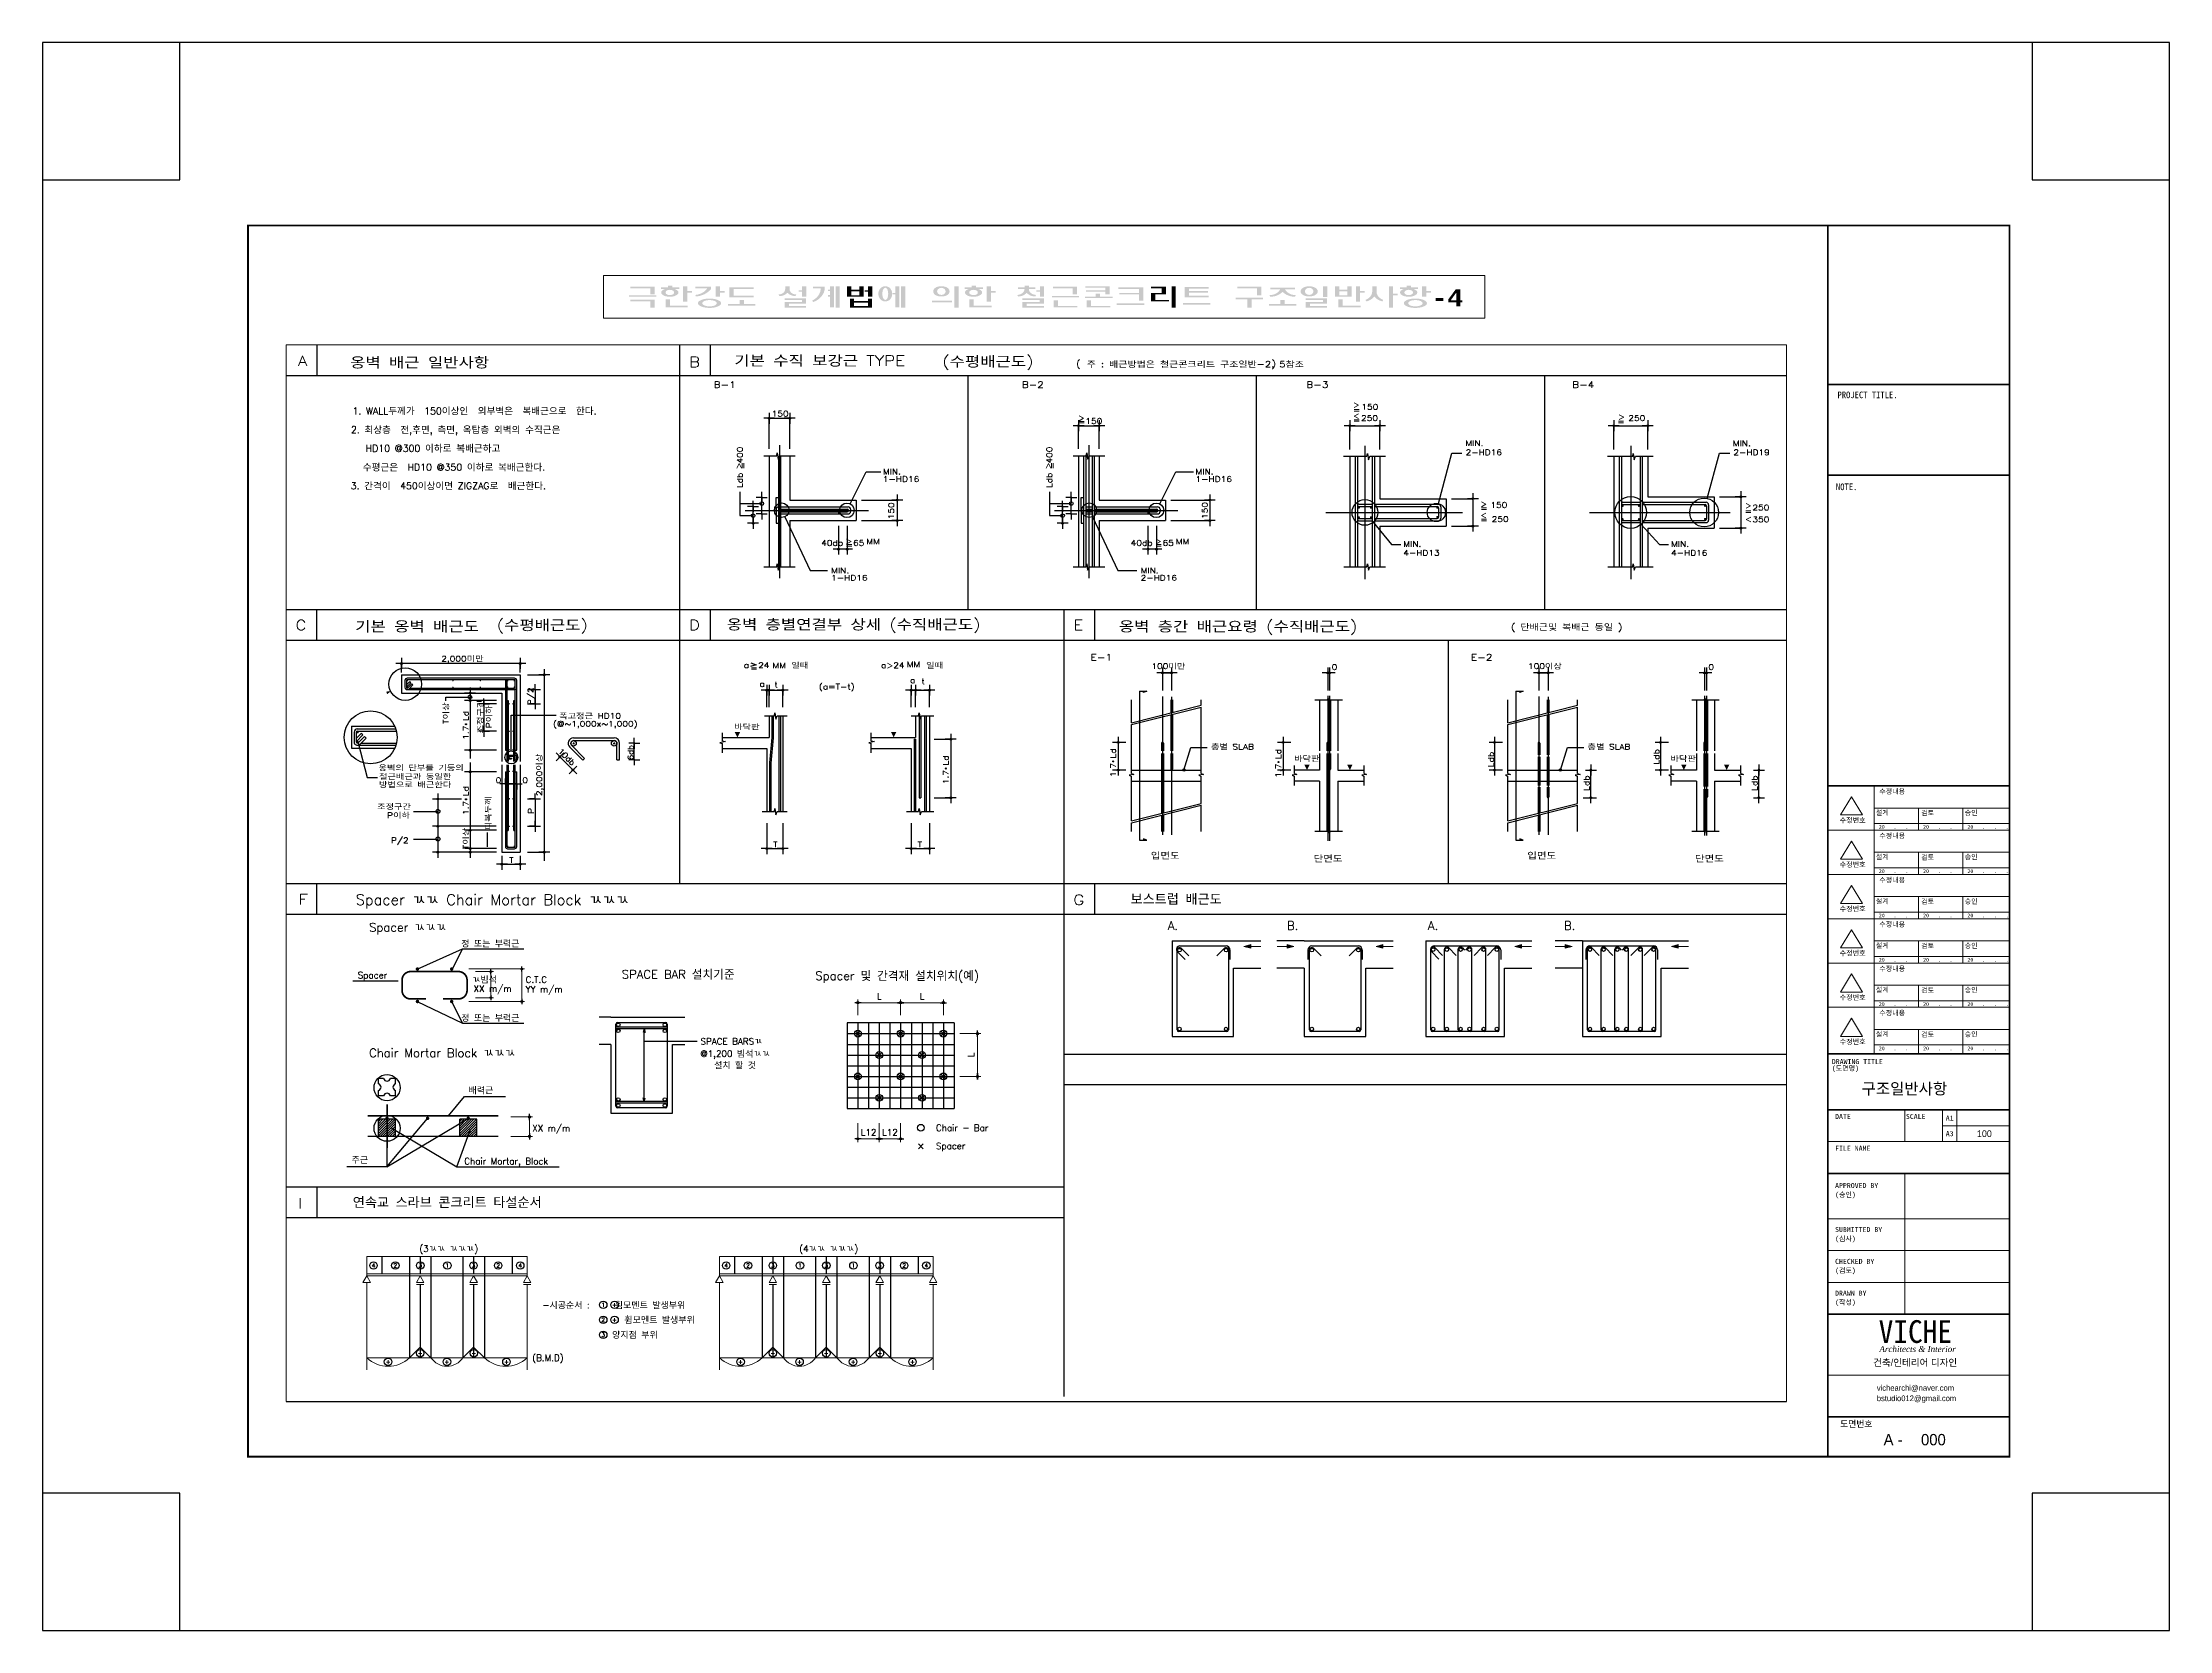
# Model space of a CAD drawing. Header units: millimetres. Extents: x 2237537 to 2823092, y 532110 to 734861.
# Drawn here: x 2729403 to 2823092, y 532110 to 602024 of the extents above; entities that cross this region are included whole.
import ezdxf
from ezdxf.enums import TextEntityAlignment as Align
from ezdxf.lldxf.tags import DXFTag

# ---------------------------------------------------------------- set-up
doc = ezdxf.new("R2010")
doc.units = ezdxf.units.MM
doc.header["$LTSCALE"] = 300
doc.header["$MEASUREMENT"] = 0
doc.layers.get('0').update_dxf_attribs({"lineweight": 0})
for name, color, linetype in [('1', 1, 'DASHED'), ('2', 2, 'Continuous'), ('4', 4, 'Continuous'), ('9', 9, 'Continuous'), ('A-SHT', 9, 'Continuous'), ('BOX-T1', 3, 'Continuous'), ('BOX-T2', 4, 'Continuous'), ('CEN', 1, 'CEN'), ('COL', 2, 'Continuous'), ('DIM', 7, 'Continuous'), ('F', 11, 'Continuous'), ('FORM', 4, 'Continuous'), ('H', 1, 'Continuous'), ('T', 3, 'Continuous'), ('T1', 2, 'Continuous'), ('TEX', 3, 'Continuous'), ('W', 7, 'Continuous'), ('WAL', 3, 'Continuous'), ('도면층4', 3, 'Continuous')]:
    doc.layers.add(name, color=color, linetype=linetype)
doc.layers.add('text', color=7, linetype='Continuous', lineweight=30)
doc.layers.add('가구', color=8, linetype='Continuous', lineweight=5)
doc.styles.add('box3', font='Expo M.ttf')
doc.styles.add('box4', font='GulimChe.ttf')
doc.styles.add('doul2', font='TIMESI.TTF')
doc.styles.add('HS', font='romans__.ttf', dxfattribs={"width": 1.1, "bigfont": 'ghs'})
doc.styles.add('STYLE1', font='DotumChe.ttf')
doc.styles.add('주열', font='Dotum.ttf')
doc.styles.add('타이틀', font='H2HDRM.TTF')
tags = doc.linetypes.add('CEN', pattern=[62, 60, -1, 0, -1]).pattern_tags.tags
tags[10:11] = [DXFTag(74, 4), DXFTag(75, 0), DXFTag(340, '0'), DXFTag(46, 1.0), DXFTag(50, 0.0), DXFTag(44, 0.0), DXFTag(45, 0.0)]
tags[8:9] = [DXFTag(74, 4), DXFTag(75, 0), DXFTag(340, '0'), DXFTag(46, 1.0), DXFTag(50, 0.0), DXFTag(44, 0.0), DXFTag(45, 0.0)]
tags[6:7] = [DXFTag(74, 4), DXFTag(75, 0), DXFTag(340, '0'), DXFTag(46, 1.0), DXFTag(50, 0.0), DXFTag(44, 0.0), DXFTag(45, 0.0)]
tags[4:5] = [DXFTag(74, 4), DXFTag(75, 0), DXFTag(340, '0'), DXFTag(46, 1.0), DXFTag(50, 0.0), DXFTag(44, 0.0), DXFTag(45, 0.0)]
tags = doc.linetypes.add('CENTER', pattern=[45, 40, -2, 1, -2]).pattern_tags.tags
tags[10:11] = [DXFTag(74, 4), DXFTag(75, 0), DXFTag(340, '0'), DXFTag(46, 1.0), DXFTag(50, 0.0), DXFTag(44, 0.0), DXFTag(45, 0.0)]
tags[8:9] = [DXFTag(74, 4), DXFTag(75, 0), DXFTag(340, '0'), DXFTag(46, 1.0), DXFTag(50, 0.0), DXFTag(44, 0.0), DXFTag(45, 0.0)]
tags[6:7] = [DXFTag(74, 4), DXFTag(75, 0), DXFTag(340, '0'), DXFTag(46, 1.0), DXFTag(50, 0.0), DXFTag(44, 0.0), DXFTag(45, 0.0)]
tags[4:5] = [DXFTag(74, 4), DXFTag(75, 0), DXFTag(340, '0'), DXFTag(46, 1.0), DXFTag(50, 0.0), DXFTag(44, 0.0), DXFTag(45, 0.0)]
tags = doc.linetypes.add('DASHED', pattern=[3, 2, -1]).pattern_tags.tags
tags[6:7] = [DXFTag(74, 4), DXFTag(75, 0), DXFTag(340, '0'), DXFTag(46, 1.0), DXFTag(50, 0.0), DXFTag(44, 0.0), DXFTag(45, 0.0)]
tags[4:5] = [DXFTag(74, 4), DXFTag(75, 0), DXFTag(340, '0'), DXFTag(46, 1.0), DXFTag(50, 0.0), DXFTag(44, 0.0), DXFTag(45, 0.0)]
tags = doc.linetypes.add('HIDDEN', pattern=[2, 1, -1]).pattern_tags.tags
tags[6:7] = [DXFTag(74, 4), DXFTag(75, 0), DXFTag(340, '0'), DXFTag(46, 1.0), DXFTag(50, 0.0), DXFTag(44, 0.0), DXFTag(45, 0.0)]
tags[4:5] = [DXFTag(74, 4), DXFTag(75, 0), DXFTag(340, '0'), DXFTag(46, 1.0), DXFTag(50, 0.0), DXFTag(44, 0.0), DXFTag(45, 0.0)]

# ---------------------------------------------------------------- blocks, each defined once
blk = doc.blocks.new('PO10')
at = {"layer": '2'}
for p, q in [((0, 30), (0, -30)), ((30, 0), (-30, 0))]:
    blk.add_line(p, q, dxfattribs=at)
at = {"layer": 'WAL'}
blk.add_circle((0, 0), 5, dxfattribs=at)
blk = doc.blocks.new('*X99')
at = {"color": 0}
for p, q in [((191.4, 191.4), (201.1, 201.1)), ((191.4, 192.8), (199.7, 201.1)), ((191.4, 194.2), (198.2, 201.1)), ((191.4, 195.6), (196.8, 201.1)), ((191.4, 197), (195.4, 201.1)), ((191.4, 198.4), (194, 201.1)), ((191.4, 199.8), (192.6, 201.1)), ((192.5, 191.1), (201.4, 199.9)), ((193.9, 191.1), (201.4, 198.5)), ((195.3, 191.1), (201.4, 197.1)), ((196.7, 191.1), (201.4, 195.7)), ((198.1, 191.1), (201.4, 194.3)), ((199.6, 191.1), (201.4, 192.9)), ((201, 191.1), (201.4, 191.5))]:
    blk.add_line(p, q, dxfattribs=at)
blk = doc.blocks.new('P')
at = {"layer": '2'}
for q in [(-600, 0), (0, 600), (600, 0), (0, -600)]:
    blk.add_line((0, 0), q, dxfattribs=at)
at = {"layer": '4'}
for radius in [50, 25]:
    blk.add_circle((0, 0), radius, dxfattribs=at)
blk = doc.blocks.new('DOT1')
at = {"layer": 'DIM', "linetype": 'Continuous'}
blk.add_line((-1.5, 0), (1.5, 0), dxfattribs=at)
at = {"layer": 'DIM'}
blk.add_circle((0, 0), 0.5, dxfattribs=at)
blk = doc.blocks.new('25')
at = {"layer": '4'}
blk.add_circle((0, 0), 12.5, dxfattribs=at)
blk = doc.blocks.new('FORM')
for p, q in [((156736, 34982), (156736, 34282)), ((157563, 34982), (157563, 34282)), ((157883, 34982), (157883, 34282)), ((155038, 34282), (159038, 34282)), ((157563, 34632), (159038, 34632)), ((156736, 33582), (156736, 30482)), ((155038, 32582), (159038, 32582)), ((155038, 31882), (159038, 31882)), ((155038, 31182), (159038, 31182))]:
    blk.add_line(p, q)
for points in [[(155561, 41874), (155320, 41473), (155801, 41473), (155561, 41874)], [(156063, 42115), (156063, 41140)], [(156063, 41627), (159038, 41627)], [(156063, 41286), (159038, 41286)], [(157039, 41627), (157039, 41140)], [(158014, 41627), (158014, 41140)], [(155038, 41140), (159038, 41140)], [(155038, 41140), (159038, 41140)], [(155561, 40899), (155320, 40497), (155801, 40497), (155561, 40899)], [(156063, 41140), (156063, 40164)], [(156063, 40652), (159038, 40652)], [(156063, 40311), (159038, 40311)], [(157039, 40652), (157039, 40164)], [(158014, 40652), (158014, 40164)], [(155038, 40164), (159038, 40164)], [(155038, 40164), (159038, 40164)], [(155561, 39924), (155320, 39522), (155801, 39522), (155561, 39924)], [(156063, 40164), (156063, 39189)], [(156063, 39677), (159038, 39677)], [(157039, 39677), (157039, 39189)], [(158014, 39677), (158014, 39189)], [(155038, 39189), (159038, 39189)], [(155038, 39189), (159038, 39189)], [(155561, 38948), (155320, 38547), (155801, 38547), (155561, 38948)], [(156063, 39335), (159038, 39335)], [(156063, 39189), (156063, 38214)], [(156063, 38702), (159038, 38702)], [(157039, 38702), (157039, 38214)], [(158014, 38702), (158014, 38214)], [(155038, 38214), (159038, 38214)], [(155038, 38214), (159038, 38214)], [(155561, 37973), (155320, 37571), (155801, 37571), (155561, 37973)], [(156063, 38360), (159038, 38360)], [(156063, 38214), (156063, 37239)], [(156063, 37726), (159038, 37726)], [(157039, 37726), (157039, 37239)], [(158014, 37726), (158014, 37239)], [(155038, 37239), (159038, 37239)], [(155038, 37239), (159038, 37239)], [(156063, 37385), (159038, 37385)], [(156063, 37239), (156063, 36213)], [(155561, 36998), (155320, 36596), (155801, 36596), (155561, 36998)], [(156063, 36751), (159038, 36751)], [(157039, 36751), (157039, 36213)], [(158014, 36751), (158014, 36213)], [(156063, 36410), (159038, 36410)], [(155038, 29140), (159038, 29140)]]:
    blk.add_lwpolyline(points)
at = {"layer": 'A-SHT'}
blk.add_lwpolyline([(157038, 42115), (159038, 42115)], dxfattribs=at)
at = {"layer": 'FORM', "flags": 128}
blk.add_lwpolyline([(162564, 26543), (159542, 26543), (159542, 23521), (162564, 23521), (162564, 58478), (159542, 58478), (159542, 55456), (162564, 55456), (162564, 58478), (115719, 58478), (115719, 55456), (118742, 55456), (118742, 58478), (115719, 58478), (115719, 23521), (118742, 23521), (118742, 26543), (115719, 26543), (115719, 23521), (162564, 23521)], dxfattribs=at)
at = {"layer": 'FORM', "const_width": 37.8}
blk.add_lwpolyline([(120245, 27347), (120245, 54452), (159038, 54452), (159038, 27347)], close=True, dxfattribs=at)
at = {"layer": 'FORM'}
for points, const_width in [([(159038, 50952), (155038, 50952)], 37.5), ([(159038, 48952), (155038, 48952)], 37.5), ([(155038, 42115), (159038, 42115)], 37.5), ([(155038, 36213), (159038, 36213)], 37.5), ([(155038, 34982), (159038, 34982)], 37.5), ([(155038, 33582), (159038, 33582)], 37.1), ([(155038, 30482), (159038, 30482)], 37.1), ([(155038, 28225), (159038, 28225)], 37.5)]:
    blk.add_lwpolyline(points, dxfattribs=dict(at, const_width=const_width))
at = {"layer": 'BOX-T2', "style": 'box4'}
for s, height, p in [('PROJECT TITLE.', 146.29, (155914, 50649)), ('NOTE.', 146.3, (155454, 48625))]:
    blk.add_text(s, height=height, dxfattribs=at).set_placement(p, align=Align.CENTER)
for s, height, p in [('수정내용', 110.6, (156172, 41937)), ('수정번호', 110.6, (155301, 41303)), ('설계', 110.6, (156098, 41472)), ('20   .   .   .', 82.9, (156163, 41171)), ('검토', 110.6, (157097, 41464)), ('20   .   .   .', 82.9, (157138, 41171)), ('승인', 110.6, (158054, 41468)), ('20   .   .   .', 82.9, (158114, 41171)), ('수정내용', 110.6, (156172, 40962)), ('수정번호', 110.6, (155301, 40328)), ('설계', 110.6, (156098, 40496)), ('검토', 110.6, (157097, 40488)), ('승인', 110.6, (158054, 40493)), ('20   .   .   .', 82.9, (156163, 40195)), ('수정내용', 110.6, (156172, 39986)), ('20   .   .   .', 82.9, (157138, 40195)), ('20   .   .   .', 82.9, (158114, 40195)), ('수정번호', 110.6, (155301, 39353)), ('설계', 110.6, (156098, 39521)), ('검토', 110.6, (157097, 39513)), ('승인', 110.6, (158054, 39518)), ('20   .   .   .', 82.9, (156163, 39220)), ('수정내용', 110.6, (156172, 39011)), ('20   .   .   .', 82.9, (157138, 39220)), ('20   .   .   .', 82.9, (158114, 39220)), ('수정번호', 110.6, (155301, 38377)), ('설계', 110.6, (156098, 38546)), ('검토', 110.6, (157097, 38538)), ('승인', 110.6, (158054, 38542)), ('20   .   .   .', 82.9, (156163, 38245)), ('수정내용', 110.6, (156172, 38036)), ('20   .   .   .', 82.9, (157138, 38245)), ('20   .   .   .', 82.9, (158114, 38245)), ('수정번호', 110.6, (155301, 37402)), ('설계', 110.6, (156098, 37571)), ('검토', 110.6, (157097, 37563)), ('승인', 110.6, (158054, 37567)), ('20   .   .   .', 82.9, (156163, 37270)), ('수정내용', 110.6, (156172, 37061)), ('20   .   .   .', 82.9, (157138, 37270)), ('20   .   .   .', 82.9, (158114, 37270)), ('수정번호', 110.6, (155301, 36427)), ('설계', 110.6, (156098, 36595)), ('검토', 110.6, (157097, 36587)), ('승인', 110.6, (158054, 36592)), ('DRAWING TITLE', 110.59, (155127, 35989)), ('20   .   .   .', 82.9, (156163, 36294)), ('20   .   .   .', 82.9, (157138, 36294)), ('20   .   .   .', 82.9, (158114, 36294)), ('(도면명)', 110.6, (155127, 35843)), ('DATE', 110.6, (155199, 34781)), ('SCALE', 110.6, (156759, 34781)), ('A1', 110.6, (157637, 34746)), ('A3', 110.6, (157637, 34402)), ('FILE NAME', 110.6, (155199, 34081)), ('APPROVED BY', 110.59, (155199, 33260)), ('(승인)', 110.6, (155199, 33060)), ('SUBMITTED BY', 110.59, (155199, 32291)), ('(심사)', 110.6, (155199, 32091)), ('CHECKED BY', 110.6, (155199, 31591)), ('(검토)', 110.6, (155199, 31391)), ('DRAWN BY', 110.6, (155199, 30891)), ('(작성)', 110.6, (155199, 30691)), ('도면번호', 138.3, (155310, 28000))]:
    blk.add_text(s, height=height, dxfattribs=at).set_placement(p)

msp = doc.modelspace()

# ---------------------------------------------------------------- hatches: boundary and pattern name
at = {"layer": 'text'}
h = msp.add_hatch(color=256, dxfattribs=at)
h.paths.add_polyline_path([(2755299, 591206.7), (2755299, 591275.6), (2756362.4, 591275.6), (2756362.4, 590940.8), (2756173.3, 590940.8), (2756173.3, 591206.7)])
h.paths.add_polyline_path([(2755239.9, 590832.5), (2755239.9, 590901.4), (2756445.1, 590901.4), (2756445.1, 590832.5)])
h.paths.add_polyline_path([(2755299, 590635.6), (2755299, 590704.5), (2756362.4, 590704.5), (2756362.4, 590350.1), (2756173.3, 590350.1), (2756173.3, 590635.6)])
h = msp.add_hatch(color=256, dxfattribs=at)
h.paths.add_polyline_path([(2756835, 591177.1), (2756646, 591177.1), (2756646, 591246.1), (2756953.2, 591246.1), (2756953.2, 591315), (2757142.2, 591315), (2757142.2, 591246.1), (2757449.4, 591246.1), (2757449.4, 591177.1), (2757236.7, 591177.1), (2757265.5, 591166.7), (2757293.3, 591154.4), (2757319.8, 591140.4), (2757344.9, 591124.7), (2757368.5, 591107.3), (2757390.3, 591088.5), (2757403.2, 591066.9), (2757411.1, 591043.6), (2757413.8, 591019.6), (2757411.1, 590995.5), (2757403.2, 590972.3), (2757390.3, 590950.7), (2757365, 590929.6), (2757337.7, 590910.2), (2757308.7, 590892.7), (2757278.1, 590877.1), (2757246.2, 590863.6), (2757213.1, 590852.2), (2757148.7, 590840.4), (2757083.2, 590833.9), (2757017.3, 590832.8), (2756951.5, 590837.2), (2756886.6, 590847), (2756823.2, 590862.1), (2756796.1, 590872.5), (2756770.2, 590884.8), (2756745.6, 590898.9), (2756722.5, 590914.7), (2756701, 590932), (2756681.4, 590950.7), (2756668.5, 590972.3), (2756660.6, 590995.5), (2756658, 591019.6), (2756660.6, 591043.6), (2756668.5, 591066.9), (2756681.4, 591088.5), (2756702.7, 591107.8), (2756726, 591125.5), (2756751.1, 591141.4), (2756777.8, 591155.4), (2756805.8, 591167.3)])
h.paths.add_polyline_path([(2756894.1, 591098.4), (2756937.6, 591119.7), (2756985.6, 591133), (2757035.9, 591137.4), (2757086.1, 591133), (2757134.1, 591119.7), (2757177.6, 591098.4), (2757202.9, 591076.6), (2757219, 591049.5), (2757224.5, 591019.6), (2757219, 590989.7), (2757202.9, 590962.6), (2757177.6, 590940.8), (2757134.1, 590919.5), (2757086.1, 590906.2), (2757035.9, 590901.8), (2756985.6, 590906.2), (2756937.6, 590919.5), (2756894.1, 590940.8), (2756868.9, 590962.6), (2756852.7, 590989.7), (2756847.2, 591019.6), (2756852.7, 591049.5), (2756868.9, 591076.6)], flags=16)
h.paths.add_polyline_path([(2757614.8, 590615.9), (2757614.8, 591295.3), (2757803.9, 591295.3), (2757803.9, 591078.7), (2758004.7, 591078.7), (2758004.7, 591009.8), (2757803.9, 591009.8), (2757803.9, 590615.9)])
h.paths.add_polyline_path([(2756846.8, 590714.4), (2757035.9, 590714.4), (2757035.9, 590438.7), (2757827.5, 590438.7), (2757827.5, 590369.7), (2756846.8, 590369.7)])
h = msp.add_hatch(color=256, dxfattribs=at)
h.paths.add_polyline_path([(2759056.3, 590832.5), (2759056.3, 591295.3), (2759245.3, 591295.3), (2759245.3, 591078.7), (2759446.2, 591078.7), (2759446.2, 591009.8), (2759245.3, 591009.8), (2759245.3, 590832.5)])
h.paths.add_polyline_path([(2758571.9, 590734.1), (2758642.1, 590744.9), (2758713.1, 590751.4), (2758784.5, 590753.6), (2758855.9, 590751.4), (2758927, 590744.9), (2758997.2, 590734.1), (2759042, 590724.6), (2759085.8, 590712.2), (2759128.3, 590697), (2759169.2, 590679.1), (2759208.3, 590658.6), (2759245.3, 590635.6), (2759270.7, 590610.1), (2759286.7, 590579.8), (2759292.2, 590547), (2759286.7, 590514.2), (2759270.7, 590483.9), (2759245.3, 590458.4), (2759208.3, 590435.4), (2759169.2, 590414.8), (2759128.3, 590396.9), (2759085.8, 590381.7), (2759042, 590369.4), (2758997.2, 590359.9), (2758927, 590349.1), (2758855.9, 590342.5), (2758784.5, 590340.4), (2758713.1, 590342.5), (2758642.1, 590349.1), (2758571.9, 590359.9), (2758527.1, 590369.4), (2758483.3, 590381.7), (2758440.8, 590396.9), (2758399.9, 590414.8), (2758360.8, 590435.4), (2758323.7, 590458.4), (2758298.4, 590483.9), (2758282.3, 590514.2), (2758276.9, 590547), (2758282.3, 590579.8), (2758298.4, 590610.1), (2758323.7, 590635.6), (2758360.2, 590659.5), (2758399, 590680.5), (2758439.9, 590698.7), (2758482.6, 590713.7), (2758526.7, 590725.5)])
h.paths.add_polyline_path([(2758619.1, 590665.1), (2758673.4, 590676), (2758728.7, 590682.5), (2758784.5, 590684.7), (2758840.3, 590682.5), (2758895.6, 590676), (2758950, 590665.1), (2758974.8, 590658.6), (2758998.7, 590649.9), (2759021.5, 590639.2), (2759042.7, 590626.6), (2759062.3, 590612.2), (2759079.9, 590596.2), (2759092.6, 590581.6), (2759100.5, 590564.8), (2759103.2, 590547), (2759100.5, 590529.1), (2759092.6, 590512.4), (2759079.9, 590497.7), (2759062.3, 590481.8), (2759042.7, 590467.4), (2759021.5, 590454.8), (2758998.7, 590444.1), (2758974.8, 590435.4), (2758950, 590428.8), (2758895.6, 590418), (2758840.3, 590411.5), (2758784.5, 590409.3), (2758728.7, 590411.5), (2758673.4, 590418), (2758619.1, 590428.8), (2758594.3, 590435.4), (2758570.3, 590444.1), (2758547.6, 590454.8), (2758526.4, 590467.4), (2758506.8, 590481.8), (2758489.2, 590497.7), (2758476.5, 590512.4), (2758468.6, 590529.1), (2758465.9, 590547), (2758468.6, 590564.8), (2758476.5, 590581.6), (2758489.2, 590596.2), (2758506.8, 590612.2), (2758526.4, 590626.6), (2758547.6, 590639.2), (2758570.3, 590649.9), (2758594.3, 590658.6)], flags=16)
h.paths.add_polyline_path([(2758666.4, 591177.1), (2758666.4, 591206.7), (2758158.3, 591206.7), (2758158.3, 591275.6), (2758855.4, 591275.6), (2758855.4, 591177.1), (2758772.7, 591088.1), (2758675.1, 591010.4), (2758564.6, 590945.7), (2758443.7, 590895.4), (2758315.2, 590860.7), (2758182, 590842.4), (2758158.3, 590911.3), (2758259.9, 590927.3), (2758357.4, 590955.7), (2758448.8, 590995.9), (2758531.9, 591047), (2758605, 591107.9)])
h = msp.add_hatch(color=256, dxfattribs=at)
h.paths.add_polyline_path([(2759658.9, 590812.8), (2759658.9, 591246.1), (2760722.3, 591246.1), (2760722.3, 591177.1), (2759847.9, 591177.1), (2759847.9, 590881.7), (2760722.3, 590881.7), (2760722.3, 590812.8)])
h.paths.add_polyline_path([(2759599.8, 590438.7), (2759599.8, 590507.6), (2760107.9, 590507.6), (2760107.9, 590684.8), (2760296.9, 590684.8), (2760296.9, 590507.6), (2760805, 590507.6), (2760805, 590438.7)])
h = msp.add_hatch(color=256, dxfattribs=at)
h.paths.add_polyline_path([(2762862.2, 590832.5), (2762862.2, 591049.1), (2762708.6, 591049.1), (2762708.6, 591118.1), (2762862.2, 591118.1), (2762862.2, 591295.3), (2763051.3, 591295.3), (2763051.3, 590832.5)])
h.paths.add_polyline_path([(2762094.2, 590694.7), (2762094.2, 590763.6), (2763039.5, 590763.6), (2763039.5, 590527.3), (2762283.3, 590527.3), (2762283.3, 590419), (2763039.5, 590419), (2763039.5, 590350.1), (2762094.2, 590350.1), (2762094.2, 590596.2), (2762850.4, 590596.2), (2762850.4, 590694.7)])
h.paths.add_polyline_path([(2762117.9, 591177.1), (2762117.9, 591295.3), (2762306.9, 591295.3), (2762306.9, 591177.1), (2762316.7, 591113.3), (2762346, 591053.8), (2762393, 591002.7), (2762454.3, 590963.6), (2762525.7, 590939.1), (2762602.3, 590931), (2762566.9, 590862.1), (2762498.6, 590866.4), (2762432.1, 590879.5), (2762368.7, 590901), (2762310, 590930.4), (2762257.5, 590966.9), (2762212.4, 591009.8), (2762167.3, 590966.9), (2762114.7, 590930.4), (2762056.1, 590901), (2761992.7, 590879.5), (2761926.1, 590866.4), (2761857.9, 590862.1), (2761822.5, 590931), (2761899.1, 590939.1), (2761970.5, 590963.6), (2762031.8, 591002.7), (2762078.8, 591053.8), (2762108.1, 591113.3)])
h = msp.add_hatch(color=256, dxfattribs=at)
h.paths.add_polyline_path([(2763996.5, 591147.6), (2764091, 591147.6), (2764091, 591295.3), (2764268.3, 591295.3), (2764268.3, 590369.7), (2764091, 590369.7), (2764091, 590842.4), (2763996.5, 590842.4), (2763996.5, 590911.3), (2764091, 590911.3), (2764091, 591078.7), (2763996.5, 591078.7)])
h.paths.add_polyline_path([(2764339.2, 591295.3), (2764516.4, 591295.3), (2764516.4, 590350.1), (2764457.3, 590350.1), (2764339.2, 590350.1)])
h.paths.add_polyline_path([(2763677.5, 591137.8), (2763677.5, 591206.7), (2763334.9, 591206.7), (2763334.9, 591275.6), (2763854.7, 591275.6), (2763854.7, 591137.8), (2763820.7, 591021.7), (2763763.6, 590912), (2763685.1, 590812), (2763587.6, 590724.4), (2763473.6, 590651.8), (2763346.7, 590596.2), (2763311.2, 590665.1), (2763406.7, 590720.8), (2763490.7, 590788.1), (2763561.3, 590865.4), (2763616.8, 590950.8), (2763655.9, 591042.3)])
h = msp.add_hatch(color=256, dxfattribs=at)
h.paths.add_polyline_path([(2764835.4, 590832.5), (2764835.4, 591285.4), (2765024.5, 591285.4), (2765024.5, 591137.8), (2765378.9, 591137.8), (2765378.9, 591285.4), (2765568, 591285.4), (2765568, 590832.5)])
h.paths.add_polyline_path([(2765024.5, 590901.4), (2765024.5, 591068.8), (2765378.9, 591068.8), (2765378.9, 590901.4)], flags=16)
h.paths.add_polyline_path([(2765768.8, 590832.5), (2765768.8, 591049.1), (2765615.2, 591049.1), (2765615.2, 591118.1), (2765768.8, 591118.1), (2765768.8, 591295.3), (2765957.9, 591295.3), (2765957.9, 590832.5)])
h.paths.add_polyline_path([(2764965.4, 590350.1), (2764965.4, 590743.9), (2765154.4, 590743.9), (2765154.4, 590645.4), (2765757, 590645.4), (2765757, 590743.9), (2765946.1, 590743.9), (2765946.1, 590350.1)])
h.paths.add_polyline_path([(2765154.4, 590419), (2765154.4, 590576.5), (2765757, 590576.5), (2765757, 590419)], flags=16)
h = msp.add_hatch(color=256, dxfattribs=at)
h.paths.add_polyline_path([(2766418.7, 591275.6), (2766452.9, 591286.4), (2766488.6, 591292.9), (2766525, 591295.1), (2766561.5, 591292.9), (2766597.2, 591286.4), (2766631.3, 591275.6), (2766657.3, 591263.7), (2766681.9, 591249.8), (2766704.7, 591234), (2766725.7, 591216.6), (2766744.6, 591197.6), (2766761.3, 591177.1), (2766799.6, 591108.7), (2766823, 591035.7), (2766830.9, 590960.5), (2766823, 590885.3), (2766799.6, 590812.4), (2766761.3, 590743.9), (2766744.6, 590723.5), (2766725.7, 590704.5), (2766704.7, 590687), (2766681.9, 590671.3), (2766657.3, 590657.4), (2766631.3, 590645.4), (2766597.2, 590634.7), (2766561.5, 590628.1), (2766525, 590625.9), (2766488.6, 590628.1), (2766452.9, 590634.7), (2766418.7, 590645.4), (2766392.7, 590657.4), (2766368.2, 590671.3), (2766345.3, 590687), (2766324.3, 590704.5), (2766305.4, 590723.5), (2766288.7, 590743.9), (2766250.4, 590812.4), (2766227, 590885.3), (2766219.1, 590960.5), (2766227, 591035.7), (2766250.4, 591108.7), (2766288.7, 591177.1), (2766305.4, 591197.6), (2766324.3, 591216.6), (2766345.3, 591234), (2766368.2, 591249.8), (2766392.7, 591263.7)])
h.paths.add_polyline_path([(2766477.7, 591206.7), (2766490.8, 591217.2), (2766507.1, 591223.9), (2766525, 591226.2), (2766542.9, 591223.9), (2766559.2, 591217.2), (2766572.3, 591206.7), (2766585.9, 591193.9), (2766598.2, 591180.2), (2766608.9, 591165.7), (2766618.1, 591150.4), (2766625.6, 591134.5), (2766631.3, 591118.1), (2766643.7, 591066.1), (2766651.2, 591013.5), (2766653.7, 590960.5), (2766651.2, 590907.6), (2766643.7, 590855), (2766631.3, 590803), (2766625.6, 590786.6), (2766618.1, 590770.7), (2766608.9, 590755.4), (2766598.2, 590740.8), (2766585.9, 590727.1), (2766572.3, 590714.4), (2766559.2, 590703.9), (2766542.9, 590697.1), (2766525, 590694.8), (2766507.1, 590697.1), (2766490.8, 590703.9), (2766477.7, 590714.4), (2766464.1, 590727.1), (2766451.8, 590740.8), (2766441.1, 590755.4), (2766431.9, 590770.7), (2766424.4, 590786.6), (2766418.7, 590803), (2766406.3, 590855), (2766398.8, 590907.6), (2766396.3, 590960.5), (2766398.8, 591013.5), (2766406.3, 591066.1), (2766418.7, 591118.1), (2766424.4, 591134.5), (2766431.9, 591150.4), (2766441.1, 591165.7), (2766451.8, 591180.2), (2766464.1, 591193.9)], flags=16)
h.paths.add_polyline_path([(2766844, 590931), (2766844, 590999.9), (2766962.2, 590999.9), (2766962.2, 591295.3), (2767151.2, 591295.3), (2767151.2, 590369.7), (2766962.2, 590369.7), (2766962.2, 590931)])
h.paths.add_polyline_path([(2767222.1, 590350.1), (2767222.1, 591295.3), (2767411.2, 591295.3), (2767411.2, 590350.1)])
h = msp.add_hatch(color=256, dxfattribs=at)
h.paths.add_polyline_path([(2768783.1, 591255.9), (2768851.5, 591277.5), (2768922.9, 591290.6), (2768995.8, 591295), (2769068.7, 591290.6), (2769140.1, 591277.5), (2769208.5, 591255.9), (2769286.6, 591211.7), (2769338.7, 591146), (2769357, 591068.8), (2769338.7, 590991.6), (2769286.6, 590926), (2769208.5, 590881.7), (2769140.1, 590860.2), (2769068.7, 590847.1), (2768995.8, 590842.7), (2768922.9, 590847.1), (2768851.5, 590860.2), (2768783.1, 590881.7), (2768705, 590926), (2768652.9, 590991.6), (2768634.7, 591068.8), (2768652.9, 591146), (2768705, 591211.7)])
h.paths.add_polyline_path([(2768806.8, 591068.8), (2768832.1, 591147.6), (2768901.3, 591205.3), (2768995.8, 591226.4), (2769090.3, 591205.3), (2769159.5, 591147.6), (2769184.9, 591068.8), (2769159.5, 590990.1), (2769090.3, 590932.4), (2768995.8, 590911.3), (2768901.3, 590932.4), (2768832.1, 590990.1)], flags=16)
h.paths.add_polyline_path([(2768582.3, 590586.4), (2768582.3, 590655.3), (2769468.4, 590655.3), (2769468.4, 590586.4)])
h.paths.add_polyline_path([(2769563, 590350.1), (2769563, 591295.3), (2769752, 591295.3), (2769752, 590350.1)])
h = msp.add_hatch(color=256, dxfattribs=at)
h.paths.add_polyline_path([(2770212.8, 591177.1), (2770023.8, 591177.1), (2770023.8, 591246.1), (2770331, 591246.1), (2770331, 591315), (2770520, 591315), (2770520, 591246.1), (2770827.2, 591246.1), (2770827.2, 591177.1), (2770614.5, 591177.1), (2770643.3, 591166.7), (2770671.1, 591154.4), (2770697.6, 591140.4), (2770722.7, 591124.7), (2770746.3, 591107.3), (2770768.1, 591088.5), (2770781, 591066.9), (2770788.9, 591043.6), (2770791.6, 591019.6), (2770788.9, 590995.5), (2770781, 590972.3), (2770768.1, 590950.7), (2770742.8, 590929.6), (2770715.5, 590910.2), (2770686.5, 590892.7), (2770655.9, 590877.1), (2770624, 590863.6), (2770590.9, 590852.2), (2770526.5, 590840.4), (2770461, 590833.9), (2770395.1, 590832.8), (2770329.3, 590837.2), (2770264.4, 590847), (2770201, 590862.1), (2770173.9, 590872.5), (2770148, 590884.8), (2770123.4, 590898.9), (2770100.3, 590914.7), (2770078.8, 590932), (2770059.2, 590950.7), (2770046.3, 590972.3), (2770038.4, 590995.5), (2770035.8, 591019.6), (2770038.4, 591043.6), (2770046.3, 591066.9), (2770059.2, 591088.5), (2770080.5, 591107.8), (2770103.8, 591125.5), (2770128.9, 591141.4), (2770155.5, 591155.4), (2770183.6, 591167.3)])
h.paths.add_polyline_path([(2770271.9, 591098.4), (2770315.4, 591119.7), (2770363.4, 591133), (2770413.7, 591137.4), (2770463.9, 591133), (2770511.9, 591119.7), (2770555.4, 591098.4), (2770580.7, 591076.6), (2770596.8, 591049.5), (2770602.3, 591019.6), (2770596.8, 590989.7), (2770580.7, 590962.6), (2770555.4, 590940.8), (2770511.9, 590919.5), (2770463.9, 590906.2), (2770413.7, 590901.8), (2770363.4, 590906.2), (2770315.4, 590919.5), (2770271.9, 590940.8), (2770246.7, 590962.6), (2770230.5, 590989.7), (2770225, 591019.6), (2770230.5, 591049.5), (2770246.7, 591076.6)], flags=16)
h.paths.add_polyline_path([(2770992.6, 590615.9), (2770992.6, 591295.3), (2771181.7, 591295.3), (2771181.7, 591078.7), (2771382.5, 591078.7), (2771382.5, 591009.8), (2771181.7, 591009.8), (2771181.7, 590615.9)])
h.paths.add_polyline_path([(2770224.6, 590714.4), (2770413.7, 590714.4), (2770413.7, 590438.7), (2771205.3, 590438.7), (2771205.3, 590369.7), (2770224.6, 590369.7)])
h = msp.add_hatch(color=256, dxfattribs=at)
h.paths.add_polyline_path([(2773333.5, 590832.5), (2773333.5, 591049.1), (2773179.9, 591049.1), (2773179.9, 591118.1), (2773333.5, 591118.1), (2773333.5, 591295.3), (2773522.5, 591295.3), (2773522.5, 590832.5)])
h.paths.add_polyline_path([(2772565.5, 590694.7), (2772565.5, 590763.6), (2773510.7, 590763.6), (2773510.7, 590527.3), (2772754.5, 590527.3), (2772754.5, 590419), (2773510.7, 590419), (2773510.7, 590350.1), (2772565.5, 590350.1), (2772565.5, 590596.2), (2773321.6, 590596.2), (2773321.6, 590694.7)])
h.paths.add_polyline_path([(2772660, 591177.1), (2772376.4, 591177.1), (2772376.4, 591246.1), (2772660, 591246.1), (2772660, 591315), (2772849, 591315), (2772849, 591246.1), (2773132.6, 591246.1), (2773132.6, 591177.1), (2772849, 591177.1), (2772861.3, 591108.9), (2772893.8, 591045.4), (2772944.5, 590990.8), (2773010, 590948.6), (2773086.1, 590921.5), (2773168, 590911.3), (2773132.6, 590842.4), (2773058.8, 590847.9), (2772987, 590863.1), (2772919, 590887.6), (2772856.6, 590920.8), (2772801.3, 590961.9), (2772754.5, 591009.8), (2772707.7, 590961.9), (2772652.4, 590920.8), (2772590, 590887.6), (2772522, 590863.1), (2772450.2, 590847.9), (2772376.4, 590842.4), (2772341, 590911.3), (2772422.9, 590921.5), (2772499, 590948.6), (2772564.5, 590990.8), (2772615.2, 591045.4), (2772647.7, 591108.9)])
h = msp.add_hatch(color=256, dxfattribs=at)
h.paths.add_polyline_path([(2773912.4, 591206.7), (2773912.4, 591275.6), (2774975.8, 591275.6), (2774975.8, 590940.8), (2774786.7, 590940.8), (2774786.7, 591206.7)])
h.paths.add_polyline_path([(2773865.1, 590803), (2773865.1, 590871.9), (2775058.5, 590871.9), (2775058.5, 590803)])
h.paths.add_polyline_path([(2773947.9, 590359.9), (2773947.9, 590675), (2774136.9, 590675), (2774136.9, 590428.8), (2774987.6, 590428.8), (2774987.6, 590359.9)])
h = msp.add_hatch(color=256, dxfattribs=at)
h.paths.add_polyline_path([(2775342.1, 591226.4), (2775342.1, 591295.3), (2776405.5, 591295.3), (2776405.5, 590940.8), (2776216.4, 590940.8), (2776216.4, 591049.1), (2775365.7, 591049.1), (2775365.7, 591118.1), (2776216.4, 591118.1), (2776216.4, 591226.4)])
h.paths.add_polyline_path([(2775318.4, 590773.4), (2775318.4, 590842.4), (2775791.1, 590842.4), (2775791.1, 590960.5), (2775980.1, 590960.5), (2775980.1, 590842.4), (2776535.4, 590842.4), (2776535.4, 590773.4)])
h.paths.add_polyline_path([(2775401.1, 590359.9), (2775401.1, 590675), (2775590.2, 590675), (2775590.2, 590428.8), (2776440.9, 590428.8), (2776440.9, 590359.9)])
h = msp.add_hatch(color=256, dxfattribs=at)
h.paths.add_polyline_path([(2776795.4, 591177.1), (2776795.4, 591246.1), (2777894.2, 591246.1), (2777894.2, 590655.3), (2777705.1, 590655.3), (2777705.1, 590931), (2776830.8, 590931), (2776830.8, 590999.9), (2777705.1, 590999.9), (2777705.1, 591177.1)])
h.paths.add_polyline_path([(2776724.5, 590468.2), (2776724.5, 590547), (2777929.6, 590547), (2777929.6, 590468.2)])
h = msp.add_hatch(color=256, dxfattribs=at)
h.paths.add_polyline_path([(2778225, 590625.7), (2778225, 590999.9), (2778697.6, 590999.9), (2778697.6, 591206.7), (2778225, 591206.7), (2778225, 591275.6), (2778886.7, 591275.6), (2778886.7, 590931), (2778414.1, 590931), (2778414.1, 590694.7), (2779016.7, 590694.7), (2779016.7, 590625.7)])
h.paths.add_polyline_path([(2779134.8, 590350.1), (2779134.8, 591295.3), (2779323.9, 591295.3), (2779323.9, 590350.1)])
h = msp.add_hatch(color=256, dxfattribs=at)
h.paths.add_polyline_path([(2779713.8, 590803), (2779713.8, 591255.9), (2780777.1, 591255.9), (2780777.1, 591187), (2779902.8, 591187), (2779902.8, 591078.7), (2780741.7, 591078.7), (2780741.7, 591009.8), (2779902.8, 591009.8), (2779902.8, 590881.7), (2780777.1, 590881.7), (2780777.1, 590803)])
h.paths.add_polyline_path([(2779642.9, 590487.9), (2779642.9, 590556.8), (2780848, 590556.8), (2780848, 590487.9)])
h = msp.add_hatch(color=256, dxfattribs=at)
h.paths.add_polyline_path([(2782031, 591206.7), (2782031, 591275.6), (2783094.4, 591275.6), (2783094.4, 590901.4), (2782905.3, 590901.4), (2782905.3, 591206.7)])
h.paths.add_polyline_path([(2781960.1, 590724.2), (2781960.1, 590793.1), (2783165.2, 590793.1), (2783165.2, 590724.2), (2782657.2, 590724.2), (2782657.2, 590350.1), (2782468.1, 590350.1), (2782468.1, 590724.2)])
h = msp.add_hatch(color=256, dxfattribs=at)
h.paths.add_polyline_path([(2783425.2, 590438.7), (2783425.2, 590507.6), (2783933.2, 590507.6), (2783933.2, 590684.8), (2784122.3, 590684.8), (2784122.3, 590507.6), (2784630.4, 590507.6), (2784630.4, 590438.7)])
h.paths.add_polyline_path([(2783921.4, 591157.4), (2783484.3, 591157.4), (2783484.3, 591226.4), (2784571.3, 591226.4), (2784571.3, 591157.4), (2784134.1, 591157.4), (2784182.6, 591085.2), (2784246.8, 591022.1), (2784324.5, 590970.5), (2784412.6, 590932.3), (2784507.8, 590909), (2784606.7, 590901.4), (2784571.3, 590832.5), (2784467.8, 590838.7), (2784366.5, 590857.7), (2784269.8, 590889.1), (2784179.8, 590932.2), (2784098.5, 590985.9), (2784027.8, 591049.1), (2783957, 590985.9), (2783875.7, 590932.2), (2783785.7, 590889.1), (2783689, 590857.7), (2783587.8, 590838.7), (2783484.3, 590832.5), (2783448.8, 590901.4), (2783547.7, 590909), (2783643, 590932.3), (2783731.1, 590970.5), (2783808.7, 591022.1), (2783873, 591085.2)])
h = msp.add_hatch(color=256, dxfattribs=at)
h.paths.add_polyline_path([(2784961.2, 591246.1), (2785036.5, 591272.5), (2785116, 591288.7), (2785197.5, 591294.1), (2785279, 591288.7), (2785358.4, 591272.5), (2785433.8, 591246.1), (2785457.4, 591233.3), (2785479.6, 591218.9), (2785500.3, 591203), (2785519.4, 591185.8), (2785536.6, 591167.3), (2785552, 591147.6), (2785564.7, 591122.5), (2785572.4, 591096), (2785575, 591068.8), (2785572.4, 591041.7), (2785564.7, 591015.2), (2785552, 590990.1), (2785536.6, 590970.4), (2785519.4, 590951.9), (2785500.3, 590934.6), (2785479.6, 590918.8), (2785457.4, 590904.4), (2785433.8, 590891.6), (2785358.4, 590865.1), (2785279, 590849), (2785197.5, 590843.5), (2785116, 590849), (2785036.5, 590865.1), (2784961.2, 590891.6), (2784937.6, 590904.4), (2784915.4, 590918.8), (2784894.7, 590934.6), (2784875.6, 590951.9), (2784858.4, 590970.4), (2784843, 590990.1), (2784830.3, 591015.2), (2784822.6, 591041.7), (2784820, 591068.8), (2784822.6, 591096), (2784830.3, 591122.5), (2784843, 591147.6), (2784858.4, 591167.3), (2784875.6, 591185.8), (2784894.7, 591203), (2784915.4, 591218.9), (2784937.6, 591233.3)])
h.paths.add_polyline_path([(2785008.4, 591068.8), (2785033.8, 591147.6), (2785103, 591205.3), (2785197.5, 591226.4), (2785292, 591205.3), (2785361.2, 591147.6), (2785386.5, 591068.8), (2785361.2, 590990.1), (2785292, 590932.4), (2785197.5, 590911.3), (2785103, 590932.4), (2785033.8, 590990.1)], flags=16)
h.paths.add_polyline_path([(2785811.9, 590822.7), (2785811.9, 591295.3), (2786000.9, 591295.3), (2786000.9, 590822.7)])
h.paths.add_polyline_path([(2785043.9, 590694.7), (2785043.9, 590763.6), (2785989.1, 590763.6), (2785989.1, 590527.3), (2785232.9, 590527.3), (2785232.9, 590419), (2785989.1, 590419), (2785989.1, 590350.1), (2785043.9, 590350.1), (2785043.9, 590596.2), (2785800.1, 590596.2), (2785800.1, 590694.7)])
h = msp.add_hatch(color=256, dxfattribs=at)
h.paths.add_polyline_path([(2786331.8, 590832.5), (2786331.8, 591285.4), (2786520.8, 591285.4), (2786520.8, 591137.8), (2786875.3, 591137.8), (2786875.3, 591285.4), (2787064.3, 591285.4), (2787064.3, 590832.5)])
h.paths.add_polyline_path([(2786520.8, 590901.4), (2786520.8, 591068.8), (2786875.3, 591068.8), (2786875.3, 590901.4)], flags=16)
h.paths.add_polyline_path([(2787253.4, 590615.9), (2787253.4, 591295.3), (2787442.4, 591295.3), (2787442.4, 591078.7), (2787643.3, 591078.7), (2787643.3, 591009.8), (2787442.4, 591009.8), (2787442.4, 590615.9)])
h.paths.add_polyline_path([(2786485.4, 590714.4), (2786674.4, 590714.4), (2786674.4, 590438.7), (2787466, 590438.7), (2787466, 590369.7), (2786485.4, 590369.7)])
h = msp.add_hatch(color=256, dxfattribs=at)
h.paths.add_polyline_path([(2788706.7, 590350.1), (2788706.7, 591295.3), (2788895.7, 591295.3), (2788895.7, 590970.4), (2789096.6, 590970.4), (2789096.6, 590901.4), (2788895.7, 590901.4), (2788895.7, 590350.1)])
h.paths.add_polyline_path([(2787974.1, 591049.1), (2787974.1, 591295.3), (2788163.2, 591295.3), (2788163.2, 591049.1), (2788175.4, 590974), (2788204.3, 590902.1), (2788248.9, 590836), (2788307.6, 590778.1), (2788378.3, 590730.4), (2788458.5, 590694.7), (2788423.1, 590625.7), (2788352.9, 590646.9), (2788286, 590674.6), (2788223.3, 590708.5), (2788165.8, 590748.1), (2788114, 590792.9), (2788068.6, 590842.4), (2788023.3, 590792.9), (2787971.5, 590748.1), (2787913.9, 590708.5), (2787851.3, 590674.6), (2787784.4, 590646.9), (2787714.2, 590625.7), (2787678.7, 590694.7), (2787758.9, 590730.4), (2787829.7, 590778.1), (2787888.4, 590836), (2787933, 590902.1), (2787961.9, 590974)])
h = msp.add_hatch(color=256, dxfattribs=at)
h.paths.add_polyline_path([(2789380.1, 591177.1), (2789191.1, 591177.1), (2789191.1, 591246.1), (2789498.3, 591246.1), (2789498.3, 591315), (2789687.3, 591315), (2789687.3, 591246.1), (2789994.5, 591246.1), (2789994.5, 591177.1), (2789781.9, 591177.1), (2789810.7, 591166.7), (2789838.4, 591154.4), (2789864.9, 591140.4), (2789890.1, 591124.7), (2789913.6, 591107.3), (2789935.5, 591088.5), (2789948.3, 591066.9), (2789956.2, 591043.6), (2789958.9, 591019.6), (2789956.2, 590995.5), (2789948.3, 590972.3), (2789935.5, 590950.7), (2789910.1, 590929.6), (2789882.8, 590910.2), (2789853.8, 590892.7), (2789823.3, 590877.1), (2789791.3, 590863.6), (2789758.2, 590852.2), (2789693.8, 590840.4), (2789628.3, 590833.9), (2789562.4, 590832.8), (2789496.7, 590837.2), (2789431.7, 590847), (2789368.3, 590862.1), (2789341.3, 590872.5), (2789315.3, 590884.8), (2789290.7, 590898.9), (2789267.6, 590914.7), (2789246.2, 590932), (2789226.5, 590950.7), (2789213.7, 590972.3), (2789205.8, 590995.5), (2789203.1, 591019.6), (2789205.8, 591043.6), (2789213.7, 591066.9), (2789226.5, 591088.5), (2789247.9, 591107.8), (2789271.1, 591125.5), (2789296.2, 591141.4), (2789322.9, 591155.4), (2789350.9, 591167.3)])
h.paths.add_polyline_path([(2789439.2, 591098.4), (2789482.8, 591119.7), (2789530.7, 591133), (2789581, 591137.4), (2789631.3, 591133), (2789679.2, 591119.7), (2789722.8, 591098.4), (2789748, 591076.6), (2789764.1, 591049.5), (2789769.7, 591019.6), (2789764.1, 590989.7), (2789748, 590962.6), (2789722.8, 590940.8), (2789679.2, 590919.5), (2789631.3, 590906.2), (2789581, 590901.8), (2789530.7, 590906.2), (2789482.8, 590919.5), (2789439.2, 590940.8), (2789414, 590962.6), (2789397.9, 590989.7), (2789392.3, 591019.6), (2789397.9, 591049.5), (2789414, 591076.6)], flags=16)
h.paths.add_polyline_path([(2790171.8, 590832.5), (2790171.8, 591295.3), (2790360.8, 591295.3), (2790360.8, 591078.7), (2790561.7, 591078.7), (2790561.7, 591009.8), (2790360.8, 591009.8), (2790360.8, 590832.5)])
h.paths.add_polyline_path([(2789663.7, 590734.1), (2789734, 590744.9), (2789805, 590751.4), (2789876.4, 590753.6), (2789947.8, 590751.4), (2790018.8, 590744.9), (2790089.1, 590734.1), (2790133.9, 590724.6), (2790177.6, 590712.2), (2790220.1, 590697), (2790261, 590679.1), (2790300.1, 590658.6), (2790337.2, 590635.6), (2790362.6, 590610.1), (2790378.6, 590579.8), (2790384.1, 590547), (2790378.6, 590514.2), (2790362.6, 590483.9), (2790337.2, 590458.4), (2790300.1, 590435.4), (2790261, 590414.8), (2790220.1, 590396.9), (2790177.6, 590381.7), (2790133.9, 590369.4), (2790089.1, 590359.9), (2790018.8, 590349.1), (2789947.8, 590342.5), (2789876.4, 590340.4), (2789805, 590342.5), (2789734, 590349.1), (2789663.7, 590359.9), (2789618.9, 590369.4), (2789575.1, 590381.7), (2789532.7, 590396.9), (2789491.8, 590414.8), (2789452.6, 590435.4), (2789415.6, 590458.4), (2789390.2, 590483.9), (2789374.2, 590514.2), (2789368.7, 590547), (2789374.2, 590579.8), (2789390.2, 590610.1), (2789415.6, 590635.6), (2789452, 590659.5), (2789490.8, 590680.5), (2789531.7, 590698.7), (2789574.4, 590713.7), (2789618.5, 590725.5)])
h.paths.add_polyline_path([(2789711, 590665.1), (2789765.3, 590676), (2789820.6, 590682.5), (2789876.4, 590684.7), (2789932.2, 590682.5), (2789987.5, 590676), (2790041.8, 590665.1), (2790066.7, 590658.6), (2790090.6, 590649.9), (2790113.3, 590639.2), (2790134.5, 590626.6), (2790154.1, 590612.2), (2790171.8, 590596.2), (2790184.4, 590581.6), (2790192.3, 590564.8), (2790195, 590547), (2790192.3, 590529.1), (2790184.4, 590512.4), (2790171.8, 590497.7), (2790154.1, 590481.8), (2790134.5, 590467.4), (2790113.3, 590454.8), (2790090.6, 590444.1), (2790066.7, 590435.4), (2790041.8, 590428.8), (2789987.5, 590418), (2789932.2, 590411.5), (2789876.4, 590409.3), (2789820.6, 590411.5), (2789765.3, 590418), (2789711, 590428.8), (2789686.1, 590435.4), (2789662.2, 590444.1), (2789639.5, 590454.8), (2789618.2, 590467.4), (2789598.7, 590481.8), (2789581, 590497.7), (2789568.4, 590512.4), (2789560.4, 590529.1), (2789557.7, 590547), (2789560.4, 590564.8), (2789568.4, 590581.6), (2789581, 590596.2), (2789598.7, 590612.2), (2789618.2, 590626.6), (2789639.5, 590639.2), (2789662.2, 590649.9), (2789686.1, 590658.6)], flags=16)
msp.add_hatch(color=256, dxfattribs=at).paths.add_polyline_path([(2790764.6, 590781), (2790764.6, 590638.5), (2791102.4, 590638.5), (2791102.4, 590781)])
h = msp.add_hatch(color=256, dxfattribs=at)
h.paths.add_polyline_path([(2791652.9, 591159.8), (2791490.2, 590937.4), (2791323.4, 590711.5), (2791323.4, 590582.9), (2791677.9, 590582.9), (2791677.9, 590416.1), (2791857.2, 590416.1), (2791857.2, 590582.9), (2791948.9, 590582.9), (2791948.9, 590676.7), (2791857.2, 590676.7), (2791857.2, 590916.5), (2791857.2, 591159.8)])
h.paths.add_polyline_path([(2791669.5, 591003.4), (2791436, 590676.7), (2791677.9, 590676.7), (2791677.9, 591003.4)], flags=16)

# ---------------------------------------------------------------- linework, layer by layer
for p, q in [((2806223.2, 588710.5, 1086.7), (2740136.6, 588710.5, 1086.7)), ((2740136.6, 588710.5, 1086.7), (2740136.6, 542189, 1086.7)), ((2806223.2, 588710.5, 1086.7), (2806223.2, 542189, 1086.7)), ((2782324.2, 562229.6, 1086.7), (2782620.7, 562309, 1086.7)), ((2782324.2, 562229.6, 1086.7), (2782620.7, 562150.1, 1086.7)), ((2782620.7, 562309, 1086.7), (2782620.7, 562150.1, 1086.7)), ((2782620.7, 562229.6, 1086.7), (2783069.4, 562229.6, 1086.7)), ((2784229.1, 562229.6, 1086.7), (2783780.4, 562229.6, 1086.7)), ((2784229.1, 562309, 1086.7), (2784229.1, 562150.1, 1086.7)), ((2784525.6, 562229.6, 1086.7), (2784229.1, 562309, 1086.7)), ((2784525.6, 562229.6, 1086.7), (2784229.1, 562150.1, 1086.7)), ((2788151.2, 562229.6, 1086.7), (2788447.6, 562309, 1086.7)), ((2788151.2, 562229.6, 1086.7), (2788447.6, 562150.1, 1086.7)), ((2788447.6, 562309, 1086.7), (2788447.6, 562150.1, 1086.7)), ((2788447.6, 562229.6, 1086.7), (2788896.4, 562229.6, 1086.7)), ((2794251.8, 562229.6, 1086.7), (2794548.2, 562309, 1086.7)), ((2794251.8, 562229.6, 1086.7), (2794548.2, 562150.1, 1086.7)), ((2794548.2, 562309, 1086.7), (2794548.2, 562150.1, 1086.7)), ((2794548.2, 562229.6, 1086.7), (2794997, 562229.6, 1086.7)), ((2796480, 562229.6, 1086.7), (2796031.2, 562229.6, 1086.7)), ((2796776.5, 562229.6, 1086.7), (2796480, 562309, 1086.7)), ((2796480, 562309, 1086.7), (2796480, 562150.1, 1086.7)), ((2796776.5, 562229.6, 1086.7), (2796480, 562150.1, 1086.7)), ((2801155.5, 562229.6, 1086.7), (2801452, 562309, 1086.7)), ((2801155.5, 562229.6, 1086.7), (2801452, 562150.1, 1086.7)), ((2801452, 562309, 1086.7), (2801452, 562150.1, 1086.7)), ((2801452, 562229.6, 1086.7), (2801900.8, 562229.6, 1086.7)), ((2750748.7, 548567.6, 1086.7), (2743684.9, 548567.6, 1086.7)), ((2743684.9, 547719.9, 1086.7), (2743684.9, 548567.6, 1086.7)), ((2750748.7, 547719.9, 1086.7), (2750748.7, 548567.6, 1086.7)), ((2768635.5, 548567.6, 1086.7), (2759217, 548567.6, 1086.7)), ((2759217, 547719.9, 1086.7), (2759217, 548567.6, 1086.7)), ((2768635.5, 547719.9, 1086.7), (2768635.5, 548567.6, 1086.7)), ((2750748.7, 547814.1, 1086.7), (2743684.9, 547814.1, 1086.7)), ((2750748.7, 547719.9, 1086.7), (2743684.9, 547719.9, 1086.7)), ((2743684.9, 547432, 1086.7), (2743684.9, 543577.5, 1086.7)), ((2746039.5, 547719.9, 1086.7), (2745873.2, 547432, 1086.7)), ((2745873.2, 547432, 1086.7), (2746205.7, 547432, 1086.7)), ((2745873.2, 547337.8, 1086.7), (2746205.7, 547337.8, 1086.7)), ((2746205.7, 547432, 1086.7), (2746039.5, 547719.9, 1086.7)), ((2748227.8, 547337.8, 1086.7), (2748560.4, 547337.8, 1086.7)), ((2750748.7, 547719.9, 1086.7), (2750582.5, 547432, 1086.7)), ((2750582.5, 547432, 1086.7), (2750915, 547432, 1086.7)), ((2750582.5, 547337.8, 1086.7), (2750915, 547337.8, 1086.7)), ((2750915, 547432, 1086.7), (2750748.7, 547719.9, 1086.7)), ((2750748.7, 543589.6, 1086.7), (2750748.7, 547337.8, 1086.7)), ((2768635.5, 547814.1, 1086.7), (2759217, 547814.1, 1086.7)), ((2768635.5, 547719.9, 1086.7), (2759217, 547719.9, 1086.7)), ((2759217, 547432, 1086.7), (2759217, 543577.5, 1086.7)), ((2761571.6, 547719.9, 1086.7), (2761405.4, 547432, 1086.7)), ((2761405.4, 547432, 1086.7), (2761737.9, 547432, 1086.7)), ((2761405.4, 547337.8, 1086.7), (2761737.9, 547337.8, 1086.7)), ((2761737.9, 547432, 1086.7), (2761571.6, 547719.9, 1086.7)), ((2763926.3, 547719.9, 1086.7), (2763760, 547432, 1086.7)), ((2763760, 547432, 1086.7), (2764092.5, 547432, 1086.7)), ((2763760, 547337.8, 1086.7), (2764092.5, 547337.8, 1086.7)), ((2764092.5, 547432, 1086.7), (2763926.3, 547719.9, 1086.7)), ((2766114.6, 547337.8, 1086.7), (2766447.1, 547337.8, 1086.7)), ((2768635.5, 547719.9, 1086.7), (2768469.3, 547432, 1086.7)), ((2768469.3, 547432, 1086.7), (2768801.8, 547432, 1086.7)), ((2768469.3, 547337.8, 1086.7), (2768801.8, 547337.8, 1086.7)), ((2768801.8, 547432, 1086.7), (2768635.5, 547719.9, 1086.7)), ((2768635.5, 543589.6, 1086.7), (2768635.5, 547337.8, 1086.7)), ((2745568.6, 544118.4, 1086.7), (2746039.5, 544589.3, 1086.7)), ((2746039.5, 544589.3, 1086.7), (2746510.4, 544118.4, 1086.7)), ((2747923.2, 544118.4, 1086.7), (2748394.1, 544589.3, 1086.7)), ((2748394.1, 544589.3, 1086.7), (2748865, 544118.4, 1086.7)), ((2761100.7, 544118.4, 1086.7), (2761571.6, 544589.3, 1086.7)), ((2761571.6, 544589.3, 1086.7), (2762042.6, 544118.4, 1086.7)), ((2763455.3, 544118.4, 1086.7), (2763926.3, 544589.3, 1086.7)), ((2763926.3, 544589.3, 1086.7), (2764397.2, 544118.4, 1086.7)), ((2765810, 544118.4, 1086.7), (2766280.9, 544589.3, 1086.7)), ((2766280.9, 544589.3, 1086.7), (2766751.8, 544118.4, 1086.7)), ((2743684.9, 544118.4, 1086.7), (2750748.7, 544118.4, 1086.7)), ((2759217, 544118.4, 1086.7), (2768635.5, 544118.4, 1086.7))]:
    msp.add_line(p, q)
at = {"color": 1, "linetype": 'ByBlock'}
for p, q in [((2748178.6, 561233.2, 1086.7), (2750632.2, 561233.2, 1086.7)), ((2748480, 561120.2, 1086.7), (2749262.9, 561120.2, 1086.7)), ((2749149.9, 561044.8, 1086.7), (2749149.9, 560044.7, 1086.7)), ((2750519.2, 561157.8, 1086.7), (2750519.2, 559877, 1086.7)), ((2748178.6, 559801.6, 1086.7), (2750632.2, 559801.6, 1086.7)), ((2748480, 559969.4, 1086.7), (2749262.9, 559969.4, 1086.7)), ((2765318.4, 559200.6, 1086.7), (2765318.4, 559891, 1086.7)), ((2765412.6, 559749.8, 1086.7), (2767107.9, 559749.8, 1086.7)), ((2767202.1, 559200.6, 1086.7), (2767202.1, 559891, 1086.7)), ((2767202.1, 559200.6, 1086.7), (2767202.1, 559891, 1086.7)), ((2767296.3, 559749.8, 1086.7), (2768991.6, 559749.8, 1086.7)), ((2769085.8, 559200.6, 1086.7), (2769085.8, 559891, 1086.7)), ((2769808.8, 558386.1, 1086.7), (2770728.4, 558386.1, 1086.7)), ((2770587.1, 556596.6, 1086.7), (2770587.1, 558291.9, 1086.7)), ((2769808.8, 556502.4, 1086.7), (2770728.4, 556502.4, 1086.7)), ((2769808.8, 556502.4, 1086.7), (2770728.4, 556502.4, 1086.7)), ((2750026.5, 554718.3, 1086.7), (2750992.8, 554718.3, 1086.7)), ((2750026.5, 553865.1, 1086.7), (2750992.8, 553865.1, 1086.7)), ((2750851.5, 554624.2, 1086.7), (2750851.5, 553959.3, 1086.7)), ((2765318.4, 554441.6, 1086.7), (2765318.4, 553613.7, 1086.7)), ((2765412.6, 553755, 1086.7), (2766166.1, 553755, 1086.7)), ((2766260.3, 554441.6, 1086.7), (2766260.3, 553613.7, 1086.7)), ((2766260.3, 554441.6, 1086.7), (2766260.3, 553613.7, 1086.7)), ((2766354.5, 553755, 1086.7), (2767107.9, 553755, 1086.7)), ((2767202.1, 554441.6, 1086.7), (2767202.1, 553613.7, 1086.7))]:
    msp.add_line(p, q, dxfattribs=at)
at = {"elevation": 1086.7}
for points in [[(2743851.1, 547432), (2743684.9, 547719.9), (2743518.6, 547432)], [(2748560.4, 547432), (2748394.1, 547719.9), (2748227.8, 547432)], [(2759383.3, 547432), (2759217, 547719.9), (2759050.8, 547432)], [(2766447.1, 547432), (2766280.9, 547719.9), (2766114.6, 547432)]]:
    msp.add_lwpolyline(points, close=True, dxfattribs=at)
for centre, radius, start, end in [((2744626.7, 545107.4, 1086.7), 1365.7, 226.397181, 313.602819), ((2747216.8, 544592.3, 1086.7), 850.6, 213.855026, 326.144974), ((2749806.9, 545107.4, 1086.7), 1365.7, 226.397181, 313.602819), ((2760158.9, 545107.4, 1086.7), 1365.7, 226.397181, 313.602819), ((2762749, 544592.3, 1086.7), 850.6, 213.855026, 326.144974), ((2765103.6, 544592.3, 1086.7), 850.6, 213.855026, 326.144974), ((2767693.7, 545107.4, 1086.7), 1365.7, 226.397181, 313.602819)]:
    msp.add_arc(centre, radius, start, end)
for points in [[(2782324.2, 562229.6, 1086.7), (2782620.7, 562309, 1086.7), (2782620.7, 562150.1, 1086.7)], [(2784525.6, 562229.6, 1086.7), (2784229.1, 562309, 1086.7), (2784229.1, 562150.1, 1086.7)], [(2788151.2, 562229.6, 1086.7), (2788447.6, 562309, 1086.7), (2788447.6, 562150.1, 1086.7)], [(2794251.8, 562229.6, 1086.7), (2794548.2, 562309, 1086.7), (2794548.2, 562150.1, 1086.7)], [(2796776.5, 562229.6, 1086.7), (2796480, 562309, 1086.7), (2796480, 562150.1, 1086.7)], [(2801155.5, 562229.6, 1086.7), (2801452, 562309, 1086.7), (2801452, 562150.1, 1086.7)]]:
    msp.add_solid(points)
at = {"layer": '1', "color": 7}
for p, q in [((2757466.7, 588710.5, 1086.7), (2757466.7, 564990.2, 1086.7)), ((2740136.6, 587367.8, 1086.7), (2806223.2, 587367.8, 1086.7)), ((2740136.6, 577055.5, 1086.7), (2806223.2, 577055.5, 1086.7)), ((2774396.4, 577055.5, 1086.7), (2774396.4, 542411.6, 1086.7)), ((2740136.6, 575713.3, 1086.7), (2806223.2, 575713.3, 1086.7)), ((2740136.6, 564990.2, 1086.7), (2806223.2, 564990.2, 1086.7)), ((2740136.6, 563648, 1086.7), (2806223.2, 563648, 1086.7)), ((2774396.4, 557484.1, 1086.7), (2806223.2, 557484.1, 1086.7)), ((2774396.4, 556141.9, 1086.7), (2806223.2, 556141.9, 1086.7)), ((2740136.6, 551640.9, 1086.7), (2774396.4, 551640.9, 1086.7)), ((2740136.6, 550298.8, 1086.7), (2774396.4, 550298.8, 1086.7)), ((2740136.6, 542189, 1086.7), (2806223.2, 542189, 1086.7))]:
    msp.add_line(p, q, dxfattribs=at)
at = {"layer": '1', "color": 7, "elevation": 1086.7}
for points in [[(2741484.2, 588709.9), (2741484.2, 587367.8)], [(2758808.8, 588709.9), (2758808.8, 587367.8)], [(2741473.6, 577055.5), (2741473.6, 575713.3)], [(2758808.8, 577055.5), (2758808.8, 575713.3)], [(2775738.6, 577055.5), (2775738.6, 575713.3)], [(2741473.6, 564990.2), (2741473.6, 563648)], [(2775738.6, 564990.2), (2775738.6, 563648)], [(2741478.8, 551640.9), (2741478.8, 550298.8)]]:
    msp.add_lwpolyline(points, dxfattribs=at)
at = {"layer": '2'}
for p, q in [((2761410.4, 584135.9, 1086.7), (2761410.4, 585479.8, 1086.7)), ((2761410.4, 585479.8, 1086.7), (2762316.3, 585479.8, 1086.7)), ((2762316.3, 584135.9, 1086.7), (2762316.3, 585479.8, 1086.7)), ((2775042, 585155.7, 1086.7), (2775947.9, 585155.7, 1086.7)), ((2775042, 584135.9, 1086.7), (2775042, 585155.7, 1086.7)), ((2775947.9, 584135.9, 1086.7), (2775947.9, 585155.7, 1086.7)), ((2786986.2, 585152.7, 1086.7), (2788314.9, 585152.7, 1086.7)), ((2786986.2, 584108.7, 1086.7), (2786986.2, 585152.7, 1086.7)), ((2788314.9, 584108.7, 1086.7), (2788314.9, 585152.7, 1086.7)), ((2798610.5, 584108.7, 1086.7), (2798610.5, 585152.7, 1086.7)), ((2798610.5, 585152.7, 1086.7), (2800110.1, 585152.7, 1086.7)), ((2800110.1, 584108.7, 1086.7), (2800110.1, 585152.7, 1086.7)), ((2761168.8, 583833.5, 1086.7), (2761742.9, 583833.5, 1086.7)), ((2761410.4, 583833.5, 1086.7), (2761410.4, 578909.1, 1086.7)), ((2761742.9, 583833.5, 1086.7), (2761767, 583963, 1086.7)), ((2761767, 583963, 1086.7), (2761806.1, 583685.9, 1086.7)), ((2761806.1, 583685.9, 1086.7), (2761868.3, 583833.5, 1086.7)), ((2761868.3, 583833.5, 1086.7), (2762557.9, 583833.5, 1086.7)), ((2762316.3, 583833.5, 1086.7), (2762316.3, 581880.2, 1086.7)), ((2774800.4, 583833.5, 1086.7), (2775374.5, 583833.5, 1086.7)), ((2775042, 583833.5, 1086.7), (2775042, 578942.5, 1086.7)), ((2775374.5, 583833.5, 1086.7), (2775398.6, 583963, 1086.7)), ((2775398.6, 583963, 1086.7), (2775437.7, 583685.9, 1086.7)), ((2775437.7, 583685.9, 1086.7), (2775499.9, 583833.5, 1086.7)), ((2775499.9, 583833.5, 1086.7), (2776189.5, 583833.5, 1086.7)), ((2775947.9, 583833.5, 1086.7), (2775947.9, 581880.2, 1086.7)), ((2786711.6, 583806.3, 1086.7), (2787741.5, 583806.3, 1086.7)), ((2786986.2, 583806.3, 1086.7), (2786986.2, 578940.2, 1086.7)), ((2787741.5, 583806.3, 1086.7), (2787765.6, 583935.8, 1086.7)), ((2787765.6, 583935.8, 1086.7), (2787804.7, 583658.7, 1086.7)), ((2787804.7, 583658.7, 1086.7), (2787866.9, 583806.3, 1086.7)), ((2787866.9, 583806.3, 1086.7), (2788556.5, 583806.3, 1086.7)), ((2788314.9, 583806.3, 1086.7), (2788314.9, 581938.7, 1086.7)), ((2790901.2, 581723.1, 1086.7), (2791477.8, 583939.5, 1086.7)), ((2791477.8, 583939.5, 1086.7), (2791927.4, 583939.5, 1086.7)), ((2798335.9, 583806.3, 1086.7), (2799451.2, 583806.3, 1086.7)), ((2798610.5, 583806.3, 1086.7), (2798610.5, 578940.2, 1086.7)), ((2799451.2, 583806.3, 1086.7), (2799475.3, 583935.8, 1086.7)), ((2799475.3, 583935.8, 1086.7), (2799514.5, 583658.7, 1086.7)), ((2799514.5, 583658.7, 1086.7), (2799576.7, 583806.3, 1086.7)), ((2799576.7, 583806.3, 1086.7), (2800351.7, 583806.3, 1086.7)), ((2800110.1, 583806.3, 1086.7), (2800110.1, 582024.1, 1086.7)), ((2802734.9, 581951, 1086.7), (2803272.9, 583939.5, 1086.7)), ((2803272.9, 583939.5, 1086.7), (2803722.6, 583939.5, 1086.7)), ((2764980.6, 581714.9, 1086.7), (2765689.9, 583123.3, 1086.7)), ((2765689.9, 583123.3, 1086.7), (2766328.1, 583123.3, 1086.7)), ((2778612.2, 581714.9, 1086.7), (2779321.5, 583123.3, 1086.7)), ((2779321.5, 583123.3, 1086.7), (2780100.3, 583123.3, 1086.7)), ((2760121.4, 582244.4, 1086.7), (2760121.4, 581194.4, 1086.7)), ((2761084.2, 581266.5, 1086.7), (2761084.2, 581998, 1086.7)), ((2762316.3, 581880.2, 1086.7), (2765239.2, 581880.2, 1086.7)), ((2765239.2, 581880.2, 1086.7), (2765239.2, 580974.3, 1086.7)), ((2765473.6, 581880.2, 1086.7), (2767049.8, 581880.2, 1086.7)), ((2767049.8, 581880.2, 1086.7), (2767049.8, 580974.3, 1086.7)), ((2773753, 582244.4, 1086.7), (2773753, 581194.4, 1086.7)), ((2774715.8, 581266.5, 1086.7), (2774715.8, 581998, 1086.7)), ((2775947.9, 581880.2, 1086.7), (2778870.8, 581880.2, 1086.7)), ((2778870.8, 581880.2, 1086.7), (2778870.8, 580974.3, 1086.7)), ((2779105.2, 581880.2, 1086.7), (2780822, 581880.2, 1086.7)), ((2780822, 581880.2, 1086.7), (2780822, 580974.3, 1086.7)), ((2788314.9, 581938.7, 1086.7), (2791237.8, 581938.7, 1086.7)), ((2791237.8, 581938.7, 1086.7), (2791237.8, 580730.8, 1086.7)), ((2791472.2, 581938.7, 1086.7), (2792411.9, 581938.7, 1086.7)), ((2792411.9, 581938.7, 1086.7), (2792411.9, 580730.8, 1086.7)), ((2800110.1, 582024.1, 1086.7), (2803033, 582024.1, 1086.7)), ((2803033, 582024.1, 1086.7), (2803033, 580645.3, 1086.7)), ((2803267.4, 582024.1, 1086.7), (2804207.1, 582024.1, 1086.7)), ((2804207.1, 582024.1, 1086.7), (2804207.1, 580645.3, 1086.7)), ((2760121.4, 581724.8, 1086.7), (2761084.2, 581724.8, 1086.7)), ((2760121.4, 581194.4, 1086.7), (2760701.1, 581194.4, 1086.7)), ((2760701.1, 580856.5, 1086.7), (2760701.1, 581661, 1086.7)), ((2762099.8, 581141.7, 1086.7), (2763216.8, 578773.2, 1086.7)), ((2762316.3, 580974.3, 1086.7), (2765239.2, 580974.3, 1086.7)), ((2762316.3, 580974.3, 1086.7), (2762316.3, 578909.1, 1086.7)), ((2765473.6, 580974.3, 1086.7), (2767049.8, 580974.3, 1086.7)), ((2773753, 581724.8, 1086.7), (2774715.8, 581724.8, 1086.7)), ((2773753, 581194.4, 1086.7), (2774332.7, 581194.4, 1086.7)), ((2774332.7, 580856.5, 1086.7), (2774332.7, 581661, 1086.7)), ((2775649.2, 581141.7, 1086.7), (2776766.2, 578773.2, 1086.7)), ((2775947.9, 580974.3, 1086.7), (2778870.8, 580974.3, 1086.7)), ((2775947.9, 580974.3, 1086.7), (2775947.9, 578942.5, 1086.7)), ((2779105.2, 580974.3, 1086.7), (2780822, 580974.3, 1086.7)), ((2788012.7, 580901.7, 1086.7), (2788828.6, 579926.2, 1086.7)), ((2764466.1, 580744, 1086.7), (2764466.1, 579720.1, 1086.7)), ((2764840.6, 580744, 1086.7), (2764840.6, 579720.1, 1086.7)), ((2778097.8, 580744, 1086.7), (2778097.8, 579720.1, 1086.7)), ((2778472.2, 580744, 1086.7), (2778472.2, 579720.1, 1086.7)), ((2788314.9, 580730.8, 1086.7), (2791237.8, 580730.8, 1086.7)), ((2788314.9, 580730.8, 1086.7), (2788314.9, 578940.2, 1086.7)), ((2791472.2, 580730.8, 1086.7), (2792411.9, 580730.8, 1086.7)), ((2799817.8, 580805.5, 1086.7), (2800623.8, 579926.2, 1086.7)), ((2800110.1, 580645.3, 1086.7), (2803033, 580645.3, 1086.7)), ((2800110.1, 580645.3, 1086.7), (2800110.1, 578940.2, 1086.7)), ((2803267.4, 580645.3, 1086.7), (2804207.1, 580645.3, 1086.7)), ((2761742.9, 578942.5, 1086.7), (2761767, 579072, 1086.7)), ((2761767, 579072, 1086.7), (2761806.1, 578794.9, 1086.7)), ((2764840.6, 579720.1, 1086.7), (2764466.1, 579720.1, 1086.7)), ((2775374.5, 578942.5, 1086.7), (2775398.6, 579072, 1086.7)), ((2775398.6, 579072, 1086.7), (2775437.7, 578794.9, 1086.7)), ((2778472.2, 579720.1, 1086.7), (2778097.8, 579720.1, 1086.7)), ((2787741.5, 578940.2, 1086.7), (2787765.6, 579069.7, 1086.7)), ((2787765.6, 579069.7, 1086.7), (2787804.7, 578792.6, 1086.7)), ((2788828.6, 579926.2, 1086.7), (2789235.1, 579926.2, 1086.7)), ((2799451.2, 578940.2, 1086.7), (2799475.3, 579069.7, 1086.7)), ((2799475.3, 579069.7, 1086.7), (2799514.5, 578792.6, 1086.7)), ((2800623.8, 579926.2, 1086.7), (2801030.3, 579926.2, 1086.7)), ((2761168.8, 578942.5, 1086.7), (2761742.9, 578942.5, 1086.7)), ((2761806.1, 578794.9, 1086.7), (2761868.3, 578942.5, 1086.7)), ((2761868.3, 578942.5, 1086.7), (2762557.9, 578942.5, 1086.7)), ((2763216.8, 578773.2, 1086.7), (2763977.8, 578773.2, 1086.7)), ((2774800.4, 578942.5, 1086.7), (2775374.5, 578942.5, 1086.7)), ((2775437.7, 578794.9, 1086.7), (2775499.9, 578942.5, 1086.7)), ((2775499.9, 578942.5, 1086.7), (2776189.5, 578942.5, 1086.7)), ((2776766.2, 578773.2, 1086.7), (2777609.4, 578773.2, 1086.7)), ((2786730, 578940.2, 1086.7), (2787741.5, 578940.2, 1086.7)), ((2787804.7, 578792.6, 1086.7), (2787866.9, 578940.2, 1086.7)), ((2787866.9, 578940.2, 1086.7), (2788556.5, 578940.2, 1086.7)), ((2798354.3, 578940.2, 1086.7), (2799451.2, 578940.2, 1086.7)), ((2799514.5, 578792.6, 1086.7), (2799576.7, 578940.2, 1086.7)), ((2799576.7, 578940.2, 1086.7), (2800351.7, 578940.2, 1086.7)), ((2750443.4, 574687, 1086.7), (2745214.3, 574687, 1086.7)), ((2745214.3, 574290.4, 1086.7), (2745214.3, 574687, 1086.7)), ((2750443.4, 574290.4, 1086.7), (2750443.4, 574687, 1086.7)), ((2745214.3, 574187, 1086.7), (2746597.5, 574187, 1086.7)), ((2745214.3, 574187, 1086.7), (2745214.3, 573381.8, 1086.7)), ((2745214.3, 573381.8, 1086.7), (2746597.5, 573381.8, 1086.7)), ((2746597.5, 574187, 1086.7), (2750443.4, 574187, 1086.7)), ((2746597.5, 573381.8, 1086.7), (2749638.1, 573381.8, 1086.7)), ((2748235.4, 573381.8, 1086.7), (2748235.4, 570504.3, 1086.7)), ((2749638.1, 573381.8, 1086.7), (2749638.1, 570374, 1086.7)), ((2750443.4, 574187, 1086.7), (2750443.4, 570374, 1086.7)), ((2750761, 574187, 1086.7), (2751500.8, 574187, 1086.7)), ((2750761, 573536.1, 1086.7), (2751098.1, 573536.1, 1086.7)), ((2751098.1, 573536.1, 1086.7), (2751098.1, 572913.5, 1086.7)), ((2751500.8, 574187, 1086.7), (2751500.8, 565994.7, 1086.7)), ((2761307.1, 572764.5, 1086.7), (2761307.1, 573509.7, 1086.7)), ((2761307.1, 573509.7, 1086.7), (2762007.7, 573509.7, 1086.7)), ((2761403.7, 572764.5, 1086.7), (2761403.7, 573509.7, 1086.7)), ((2762007.7, 572764.5, 1086.7), (2762007.7, 573509.7, 1086.7)), ((2767662, 572764.5, 1086.7), (2767662, 573509.7, 1086.7)), ((2767662, 573509.7, 1086.7), (2768467.3, 573509.7, 1086.7)), ((2767863.3, 572764.5, 1086.7), (2767863.3, 573509.7, 1086.7)), ((2768467.3, 572764.5, 1086.7), (2768467.3, 573509.7, 1086.7)), ((2778734.3, 574269.6, 1086.7), (2779137, 574269.6, 1086.7)), ((2778734.3, 574269.6, 1086.7), (2778734.3, 573494.2, 1086.7)), ((2779137, 574269.6, 1086.7), (2779137, 573494.2, 1086.7)), ((2786017.7, 574269.3, 1086.7), (2786017.7, 573493.9, 1086.7)), ((2786098.2, 574269.3, 1086.7), (2786098.2, 573493.9, 1086.7)), ((2795318.1, 574269.6, 1086.7), (2795318.1, 573494.2, 1086.7)), ((2795318.1, 574269.6, 1086.7), (2795720.7, 574269.6, 1086.7)), ((2795720.7, 574269.6, 1086.7), (2795720.7, 573494.2, 1086.7)), ((2802615.2, 574269.3, 1086.7), (2802615.2, 573493.9, 1086.7)), ((2802695.8, 574269.3, 1086.7), (2802695.8, 573493.9, 1086.7)), ((2747170.8, 573045.3, 1086.7), (2747170.8, 573207.5, 1086.7)), ((2747170.8, 573207.5, 1086.7), (2748228.6, 573207.5, 1086.7)), ((2749402.6, 573052.8, 1086.7), (2748235.4, 573052.8, 1086.7)), ((2749402.6, 572903.4, 1086.7), (2748638, 572903.4, 1086.7)), ((2748847, 573052.8, 1086.7), (2748847, 571703.4, 1086.7)), ((2750761, 572913.5, 1086.7), (2751098.1, 572913.5, 1086.7)), ((2761639.6, 572385.2, 1086.7), (2761663.7, 572514.7, 1086.7)), ((2761663.7, 572514.7, 1086.7), (2761702.8, 572237.6, 1086.7)), ((2767994.5, 572385.2, 1086.7), (2768018.6, 572514.7, 1086.7)), ((2768018.6, 572514.7, 1086.7), (2768057.7, 572237.6, 1086.7)), ((2777366.6, 572076.3, 1086.7), (2777366.6, 573088.1, 1086.7)), ((2777366.6, 572076.3, 1086.7), (2780434.8, 572849.5, 1086.7)), ((2777366.6, 571993.2, 1086.7), (2780434.8, 572766.4, 1086.7)), ((2780434.8, 572849.5, 1086.7), (2780434.8, 573088.1, 1086.7)), ((2780434.8, 569843.2, 1086.7), (2780434.8, 572766.4, 1086.7)), ((2785454, 573088.1, 1086.7), (2786006.2, 573088.1, 1086.7)), ((2785655.3, 573088.1, 1086.7), (2785655.3, 570836.5, 1086.7)), ((2786006.2, 573088.1, 1086.7), (2786051.9, 573164.2, 1086.7)), ((2786051.9, 573164.2, 1086.7), (2786096.7, 572996.5, 1086.7)), ((2786096.7, 572996.5, 1086.7), (2786134, 573088.1, 1086.7)), ((2786134, 573088.1, 1086.7), (2786661.9, 573088.1, 1086.7)), ((2786460.6, 573088.1, 1086.7), (2786460.6, 570836.5, 1086.7)), ((2793950.4, 572076.3, 1086.7), (2793950.4, 573088.1, 1086.7)), ((2793950.4, 572076.3, 1086.7), (2797018.6, 572849.5, 1086.7)), ((2793950.4, 571993.2, 1086.7), (2797018.6, 572766.4, 1086.7)), ((2797018.6, 572849.5, 1086.7), (2797018.6, 573088.1, 1086.7)), ((2797018.6, 569843.2, 1086.7), (2797018.6, 572766.4, 1086.7)), ((2802051.5, 573088.1, 1086.7), (2802603.8, 573088.1, 1086.7)), ((2802252.8, 573088.1, 1086.7), (2802252.8, 570836.5, 1086.7)), ((2802603.8, 573088.1, 1086.7), (2802649.5, 573164.2, 1086.7)), ((2802649.5, 573164.2, 1086.7), (2802694.2, 572996.5, 1086.7)), ((2802694.2, 572996.5, 1086.7), (2802731.6, 573088.1, 1086.7)), ((2802731.6, 573088.1, 1086.7), (2803259.5, 573088.1, 1086.7)), ((2803058.1, 573088.1, 1086.7), (2803058.1, 570836.5, 1086.7)), ((2749402.6, 571703.4, 1086.7), (2748638, 571703.4, 1086.7)), ((2750052.9, 572404, 1086.7), (2752029.5, 572404, 1086.7)), ((2750052.9, 570834.4, 1086.7), (2750052.9, 572404, 1086.7)), ((2759351.9, 571280.9, 1086.7), (2759351.9, 571630.1, 1086.7)), ((2761202.4, 572385.2, 1086.7), (2761639.6, 572385.2, 1086.7)), ((2761403.7, 572385.2, 1086.7), (2761403.7, 571428.8, 1086.7)), ((2761702.8, 572237.6, 1086.7), (2761765.1, 572385.2, 1086.7)), ((2761765.1, 572385.2, 1086.7), (2762209, 572385.2, 1086.7)), ((2762007.7, 572385.2, 1086.7), (2762007.7, 568168.8, 1086.7)), ((2765908.1, 571280.9, 1086.7), (2765908.1, 571630.1, 1086.7)), ((2767662, 572385.2, 1086.7), (2767994.5, 572385.2, 1086.7)), ((2767863.3, 572385.2, 1086.7), (2767863.3, 571428.8, 1086.7)), ((2768057.7, 572237.6, 1086.7), (2768120, 572385.2, 1086.7)), ((2768120, 572385.2, 1086.7), (2768668.6, 572385.2, 1086.7)), ((2768467.3, 572385.2, 1086.7), (2768467.3, 568168.8, 1086.7)), ((2777366.6, 569843.2, 1086.7), (2777366.6, 571993.2, 1086.7)), ((2793950.4, 569843.2, 1086.7), (2793950.4, 571993.2, 1086.7)), ((2743308.1, 571189.6, 1086.7), (2743702.8, 569669.1, 1086.7)), ((2749402.6, 570867.3, 1086.7), (2748235.4, 570867.3, 1086.7)), ((2752366.1, 570743.8, 1086.7), (2752022.9, 570403.7, 1086.7)), ((2752364.6, 570402.1, 1086.7), (2752024.5, 570745.3, 1086.7)), ((2752194.5, 570573.7, 1086.7), (2752937, 569824.5, 1086.7)), ((2755470.2, 570445.1, 1086.7), (2755470.2, 571171.6, 1086.7)), ((2759494.4, 571252.4, 1086.7), (2759239.1, 571197.6, 1086.7)), ((2759239.1, 571197.6, 1086.7), (2759351.9, 571165.4, 1086.7)), ((2759351.9, 571428.8, 1086.7), (2761403.7, 571428.8, 1086.7)), ((2759351.9, 571280.9, 1086.7), (2759494.4, 571252.4, 1086.7)), ((2759351.9, 570744.3, 1086.7), (2759351.9, 571165.4, 1086.7)), ((2759351.9, 570945.6, 1086.7), (2761307.1, 570945.6, 1086.7)), ((2761307.1, 570945.6, 1086.7), (2761307.1, 568168.8, 1086.7)), ((2766050.7, 571252.4, 1086.7), (2765795.3, 571197.6, 1086.7)), ((2765795.3, 571197.6, 1086.7), (2765908.1, 571165.4, 1086.7)), ((2765908.1, 571428.8, 1086.7), (2767863.3, 571428.8, 1086.7)), ((2765908.1, 571280.9, 1086.7), (2766050.7, 571252.4, 1086.7)), ((2765908.1, 570744.3, 1086.7), (2765908.1, 571165.4, 1086.7)), ((2765908.1, 570945.6, 1086.7), (2767662, 570945.6, 1086.7)), ((2767662, 570945.6, 1086.7), (2767662, 568168.8, 1086.7)), ((2768684.4, 571348.2, 1086.7), (2769409.7, 571348.2, 1086.7)), ((2769409.7, 571348.2, 1086.7), (2769409.7, 568771.3, 1086.7)), ((2776779, 571212, 1086.7), (2776779, 569993, 1086.7)), ((2777123.7, 571212, 1086.7), (2776779, 571212, 1086.7)), ((2779679.6, 569993, 1086.7), (2779987.2, 570982.6, 1086.7)), ((2779987.2, 570982.6, 1086.7), (2780709.6, 570982.6, 1086.7)), ((2784395.4, 571212, 1086.7), (2784050.7, 571212, 1086.7)), ((2784050.7, 571212, 1086.7), (2784050.7, 569993, 1086.7)), ((2785655.3, 570715.6, 1086.7), (2785655.3, 569993, 1086.7)), ((2786460.6, 570715.6, 1086.7), (2786460.6, 569993, 1086.7)), ((2793707.5, 571212, 1086.7), (2793362.7, 571212, 1086.7)), ((2793362.7, 571212, 1086.7), (2793362.7, 569993, 1086.7)), ((2796263.3, 569993, 1086.7), (2796571, 570982.6, 1086.7)), ((2796571, 570982.6, 1086.7), (2797293.3, 570982.6, 1086.7)), ((2800673.9, 571212, 1086.7), (2800673.9, 569993, 1086.7)), ((2801018.6, 571212, 1086.7), (2800673.9, 571212, 1086.7)), ((2802252.8, 570715.6, 1086.7), (2802252.8, 569993, 1086.7)), ((2803058.1, 570715.6, 1086.7), (2803058.1, 569993, 1086.7)), ((2743702.8, 569669.1, 1086.7), (2744164.7, 569669.1, 1086.7)), ((2748235.4, 570318.4, 1086.7), (2748235.4, 566373.9, 1086.7)), ((2749402.6, 569917.2, 1086.7), (2748235.4, 569917.2, 1086.7)), ((2749638.1, 570218.3, 1086.7), (2749638.1, 566373.9, 1086.7)), ((2750443.4, 570218.3, 1086.7), (2750443.4, 566373.9, 1086.7)), ((2752595.4, 569826, 1086.7), (2752938.6, 570166.1, 1086.7)), ((2777123.7, 569993, 1086.7), (2776779, 569993, 1086.7)), ((2777476.8, 569795.2, 1086.7), (2777264.2, 569770.4, 1086.7)), ((2777264.2, 569770.4, 1086.7), (2777366.6, 569713.2, 1086.7)), ((2777366.6, 569843.2, 1086.7), (2777476.8, 569795.2, 1086.7)), ((2777366.6, 567749.8, 1086.7), (2777366.6, 569713.2, 1086.7)), ((2780545, 569795.2, 1086.7), (2780332.4, 569770.4, 1086.7)), ((2780332.4, 569770.4, 1086.7), (2780434.8, 569713.2, 1086.7)), ((2780434.8, 569843.2, 1086.7), (2780545, 569795.2, 1086.7)), ((2780434.8, 568523, 1086.7), (2780434.8, 569713.2, 1086.7)), ((2784395.4, 569993, 1086.7), (2784050.7, 569993, 1086.7)), ((2784660.4, 569795.2, 1086.7), (2784447.9, 569770.4, 1086.7)), ((2784447.9, 569770.4, 1086.7), (2784550.3, 569713.2, 1086.7)), ((2784550.3, 569843.2, 1086.7), (2784550.3, 570194.4, 1086.7)), ((2785655.3, 569993, 1086.7), (2784550.3, 569993, 1086.7)), ((2784550.3, 569843.2, 1086.7), (2784660.4, 569795.2, 1086.7)), ((2784550.3, 569308.5, 1086.7), (2784550.3, 569713.2, 1086.7)), ((2786460.6, 569993, 1086.7), (2787618.4, 569993, 1086.7)), ((2787728.6, 569795.2, 1086.7), (2787516, 569770.4, 1086.7)), ((2787516, 569770.4, 1086.7), (2787618.4, 569713.2, 1086.7)), ((2787618.4, 569843.2, 1086.7), (2787618.4, 570194.4, 1086.7)), ((2787618.4, 569843.2, 1086.7), (2787728.6, 569795.2, 1086.7)), ((2787618.4, 569308.5, 1086.7), (2787618.4, 569713.2, 1086.7)), ((2793707.5, 569993, 1086.7), (2793362.7, 569993, 1086.7)), ((2793707.5, 569993, 1086.7), (2793362.7, 569993, 1086.7)), ((2794060.6, 569795.2, 1086.7), (2793848, 569770.4, 1086.7)), ((2793848, 569770.4, 1086.7), (2793950.4, 569713.2, 1086.7)), ((2793950.4, 569843.2, 1086.7), (2794060.6, 569795.2, 1086.7)), ((2793950.4, 567749.8, 1086.7), (2793950.4, 569713.2, 1086.7)), ((2797128.7, 569795.2, 1086.7), (2796916.2, 569770.4, 1086.7)), ((2796916.2, 569770.4, 1086.7), (2797018.6, 569713.2, 1086.7)), ((2797018.6, 569843.2, 1086.7), (2797128.7, 569795.2, 1086.7)), ((2797018.6, 568523, 1086.7), (2797018.6, 569713.2, 1086.7)), ((2797606.3, 568774, 1086.7), (2797606.3, 569993, 1086.7)), ((2801018.6, 569993, 1086.7), (2800673.9, 569993, 1086.7)), ((2801018.6, 569993, 1086.7), (2800673.9, 569993, 1086.7)), ((2801258, 569795.2, 1086.7), (2801045.4, 569770.4, 1086.7)), ((2801045.4, 569770.4, 1086.7), (2801147.8, 569713.2, 1086.7)), ((2801147.8, 569843.2, 1086.7), (2801147.8, 570194.4, 1086.7)), ((2802252.8, 569993, 1086.7), (2801147.8, 569993, 1086.7)), ((2801147.8, 569843.2, 1086.7), (2801258, 569795.2, 1086.7)), ((2801147.8, 569308.5, 1086.7), (2801147.8, 569713.2, 1086.7)), ((2803058.1, 569993, 1086.7), (2804216, 569993, 1086.7)), ((2804113.6, 569770.4, 1086.7), (2804216, 569713.2, 1086.7)), ((2804216, 569843.2, 1086.7), (2804216, 570194.4, 1086.7)), ((2804216, 569308.5, 1086.7), (2804216, 569713.2, 1086.7)), ((2805008.2, 568774, 1086.7), (2805008.2, 569993, 1086.7)), ((2746819.4, 568718, 1086.7), (2746819.4, 566373.9, 1086.7)), ((2747859.3, 568718, 1086.7), (2746819.4, 568718, 1086.7)), ((2750761, 568725.3, 1086.7), (2751098.1, 568725.3, 1086.7)), ((2751098.1, 568725.3, 1086.7), (2751098.1, 567520.5, 1086.7)), ((2768684.4, 568771.3, 1086.7), (2769409.7, 568771.3, 1086.7)), ((2785655.3, 569509.9, 1086.7), (2784550.3, 569509.9, 1086.7)), ((2785655.3, 569509.9, 1086.7), (2785655.3, 567306.1, 1086.7)), ((2786460.6, 569509.9, 1086.7), (2786460.6, 567306.1, 1086.7)), ((2786460.6, 569509.9, 1086.7), (2787618.4, 569509.9, 1086.7)), ((2797261.5, 568774, 1086.7), (2797606.3, 568774, 1086.7)), ((2802252.8, 569509.9, 1086.7), (2801147.8, 569509.9, 1086.7)), ((2802252.8, 569509.9, 1086.7), (2802252.8, 567306.1, 1086.7)), ((2803058.1, 569509.9, 1086.7), (2804216, 569509.9, 1086.7)), ((2803058.1, 569509.9, 1086.7), (2803058.1, 567306.1, 1086.7)), ((2745743.9, 568171.1, 1086.7), (2746819.4, 568171.1, 1086.7)), ((2761105.8, 568168.8, 1086.7), (2761639.6, 568168.8, 1086.7)), ((2761639.6, 568168.8, 1086.7), (2761663.7, 568298.3, 1086.7)), ((2761663.7, 568298.3, 1086.7), (2761702.8, 568021.2, 1086.7)), ((2761702.8, 568021.2, 1086.7), (2761765.1, 568168.8, 1086.7)), ((2761765.1, 568168.8, 1086.7), (2762209, 568168.8, 1086.7)), ((2767460.7, 568168.8, 1086.7), (2767994.5, 568168.8, 1086.7)), ((2767994.5, 568168.8, 1086.7), (2768018.6, 568298.3, 1086.7)), ((2768018.6, 568298.3, 1086.7), (2768057.7, 568021.2, 1086.7)), ((2768057.7, 568021.2, 1086.7), (2768120, 568168.8, 1086.7)), ((2768120, 568168.8, 1086.7), (2768668.6, 568168.8, 1086.7)), ((2777366.6, 567749.8, 1086.7), (2780434.8, 568523, 1086.7)), ((2777366.6, 567666.8, 1086.7), (2780434.8, 568440, 1086.7)), ((2780434.8, 567293, 1086.7), (2780434.8, 568440, 1086.7)), ((2793950.4, 567749.8, 1086.7), (2797018.6, 568523, 1086.7)), ((2793950.4, 567666.8, 1086.7), (2797018.6, 568440, 1086.7)), ((2797018.6, 567293, 1086.7), (2797018.6, 568440, 1086.7)), ((2745743.9, 566956.7, 1086.7), (2746819.4, 566956.7, 1086.7)), ((2749391.7, 567517.4, 1086.7), (2746819.4, 567517.4, 1086.7)), ((2749402.6, 567340.3, 1086.7), (2748235.4, 567340.3, 1086.7)), ((2749004.4, 566616.3, 1086.7), (2749004.4, 567236.8, 1086.7)), ((2750761, 567520.5, 1086.7), (2751098.1, 567520.5, 1086.7)), ((2761307.1, 567652.4, 1086.7), (2761307.1, 566532.8, 1086.7)), ((2762007.7, 567652.4, 1086.7), (2762007.7, 566532.8, 1086.7)), ((2767662, 567652.4, 1086.7), (2767662, 566532.8, 1086.7)), ((2768467.3, 567652.4, 1086.7), (2768467.3, 566532.8, 1086.7)), ((2777366.6, 567293, 1086.7), (2777366.6, 567666.8, 1086.7)), ((2785454, 567306.1, 1086.7), (2786006.2, 567306.1, 1086.7)), ((2786006.2, 567306.1, 1086.7), (2786051.9, 567382.2, 1086.7)), ((2786051.9, 567382.2, 1086.7), (2786096.7, 567214.5, 1086.7)), ((2786096.7, 567214.5, 1086.7), (2786134, 567306.1, 1086.7)), ((2786134, 567306.1, 1086.7), (2786661.9, 567306.1, 1086.7)), ((2793950.4, 567293, 1086.7), (2793950.4, 567666.8, 1086.7)), ((2802051.5, 567306.1, 1086.7), (2802603.8, 567306.1, 1086.7)), ((2802603.8, 567306.1, 1086.7), (2802649.5, 567382.2, 1086.7)), ((2802649.5, 567382.2, 1086.7), (2802694.2, 567214.5, 1086.7)), ((2802694.2, 567214.5, 1086.7), (2802731.6, 567306.1, 1086.7)), ((2802731.6, 567306.1, 1086.7), (2803259.5, 567306.1, 1086.7)), ((2749391.7, 566373.9, 1086.7), (2746819.4, 566373.9, 1086.7)), ((2749402.6, 566535, 1086.7), (2748235.4, 566535, 1086.7)), ((2749402.6, 566373.9, 1086.7), (2748235.4, 566373.9, 1086.7)), ((2749638.1, 566373.9, 1086.7), (2750443.4, 566373.9, 1086.7)), ((2749638.1, 566221.2, 1086.7), (2749638.1, 565848, 1086.7)), ((2750443.4, 566221.2, 1086.7), (2750443.4, 565848, 1086.7)), ((2750761, 566373.9, 1086.7), (2751500.8, 566373.9, 1086.7)), ((2761307.1, 566532.8, 1086.7), (2762007.7, 566532.8, 1086.7)), ((2767662, 566532.8, 1086.7), (2768467.3, 566532.8, 1086.7)), ((2749638.1, 565848, 1086.7), (2750443.4, 565848, 1086.7))]:
    msp.add_line(p, q, dxfattribs=at)
at = {"layer": '2', "linetype": 'HIDDEN'}
for p, q in [((2777366.6, 569993, 1086.7), (2780434.8, 569993, 1086.7)), ((2793950.4, 569993, 1086.7), (2797018.6, 569993, 1086.7)), ((2777366.6, 569509.9, 1086.7), (2780434.8, 569509.9, 1086.7)), ((2793950.4, 569509.9, 1086.7), (2797018.6, 569509.9, 1086.7))]:
    msp.add_line(p, q, dxfattribs=at)
at = {"layer": '2', "color": 3}
for p, q in [((2804326.2, 569795.2, 1086.7), (2804113.6, 569770.4, 1086.7)), ((2804216, 569843.2, 1086.7), (2804326.2, 569795.2, 1086.7))]:
    msp.add_line(p, q, dxfattribs=at)
at = {"layer": '2', "elevation": 1086.7}
for points in [[(2744754.6, 573464.5, 0, 120.8, 0), (2744561.3, 573390.6, 0, 0, 0.3939375), (2743867.5, 572599.8, 0, 0, -1.4671917)], [(2748311.3, 566443.7, 0, 120.8, 0), (2748487.7, 566494.2, 0, 0, 0), (2749004.4, 566616.3, 0, 0, 0)]]:
    msp.add_lwpolyline(points, format="xyseb", dxfattribs=at)
at = {"layer": '2', "linetype": 'HIDDEN'}
for centre, radius in [((2787650.6, 581334.7, 1086.7), 564.4), ((2799360.3, 581334.7, 1086.7), 699.5), ((2802595, 581333.4, 1086.7), 633.2), ((2761962.4, 581433.1, 1086.7), 322.1), ((2764835.7, 581427.2, 1086.7), 322.1), ((2775511.8, 581433.1, 1086.7), 322.1), ((2778467.3, 581427.2, 1086.7), 322.1), ((2790799.8, 581333.4, 1086.7), 402.6), ((2745378.4, 573776.4, 1086.7), 718.4), ((2743856.7, 571433.1, 1086.7), 1166.8), ((2750052.9, 570548.3, 1086.7), 286.1), ((2752795.1, 571168.9, 1086.7), 120.8), ((2754583.1, 571168.9, 1086.7), 120.8)]:
    msp.add_circle(centre, radius, dxfattribs=at)
at = {"layer": '2'}
for centre, radius in [((2760701.1, 581194.4, 1086.7), 80.5), ((2761084.2, 581724.8, 1086.7), 80.5), ((2774332.7, 581194.4, 1086.7), 80.5), ((2774715.8, 581724.8, 1086.7), 80.5), ((2748228.6, 573207.5, 1086.7), 80.5), ((2779679.6, 569993, 1086.7), 50.3), ((2746819.4, 568171.1, 1086.7), 88.1), ((2746819.4, 566956.7, 1086.7), 88.1)]:
    msp.add_circle(centre, radius, dxfattribs=at)
at = {"layer": '4'}
for p, q in [((2761815, 583833.5, 1086.7), (2761815, 578909.1, 1086.7)), ((2761911.6, 583833.5, 1086.7), (2761911.6, 578909.1, 1086.7)), ((2775256.7, 583833.5, 1086.7), (2775256.7, 578942.5, 1086.7)), ((2775353.4, 583833.5, 1086.7), (2775353.4, 578942.5, 1086.7)), ((2775636.5, 583833.5, 1086.7), (2775636.5, 578942.5, 1086.7)), ((2775733.2, 583833.5, 1086.7), (2775733.2, 578942.5, 1086.7)), ((2787227.8, 583806.3, 1086.7), (2787227.8, 578940.2, 1086.7)), ((2787324.4, 583806.3, 1086.7), (2787324.4, 578940.2, 1086.7)), ((2787976.7, 583806.3, 1086.7), (2787976.7, 578940.2, 1086.7)), ((2788073.3, 583806.3, 1086.7), (2788073.3, 578940.2, 1086.7)), ((2798852.1, 583806.3, 1086.7), (2798852.1, 578940.2, 1086.7)), ((2798948.7, 583806.3, 1086.7), (2798948.7, 578940.2, 1086.7)), ((2799771.9, 583806.3, 1086.7), (2799771.9, 578940.2, 1086.7)), ((2799868.5, 583806.3, 1086.7), (2799868.5, 578940.2, 1086.7)), ((2761718.4, 581472.6, 1086.7), (2761718.4, 580856.5, 1086.7)), ((2761911.6, 581581.3, 1086.7), (2764888.9, 581581.3, 1086.7)), ((2761911.6, 581484.7, 1086.7), (2764840.6, 581484.7, 1086.7)), ((2764466.1, 581363.9, 1086.7), (2764466.1, 581267.2, 1086.7)), ((2764466.1, 581363.9, 1086.7), (2764840.6, 581363.9, 1086.7)), ((2764466.1, 581267.2, 1086.7), (2764888.9, 581267.2, 1086.7)), ((2764997.6, 581472.6, 1086.7), (2764997.6, 581376, 1086.7)), ((2775160.1, 581472.6, 1086.7), (2775160.1, 580856.5, 1086.7)), ((2775353.4, 581581.3, 1086.7), (2775636.5, 581581.3, 1086.7)), ((2775353.4, 581484.7, 1086.7), (2775636.5, 581484.7, 1086.7)), ((2775733.2, 581581.3, 1086.7), (2778520.5, 581581.3, 1086.7)), ((2775733.2, 581484.7, 1086.7), (2778472.2, 581484.7, 1086.7)), ((2778097.8, 581363.9, 1086.7), (2778097.8, 581267.2, 1086.7)), ((2778097.8, 581267.2, 1086.7), (2778520.5, 581267.2, 1086.7)), ((2778629.2, 581472.6, 1086.7), (2778629.2, 581376, 1086.7)), ((2787384.8, 581697.1, 1086.7), (2787976.7, 581697.1, 1086.7)), ((2787384.8, 581600.5, 1086.7), (2787916.3, 581600.5, 1086.7)), ((2787384.8, 581069, 1086.7), (2787916.3, 581069, 1086.7)), ((2787384.8, 580972.3, 1086.7), (2787976.7, 580972.3, 1086.7)), ((2787916.3, 581600.5, 1086.7), (2787976.7, 581600.5, 1086.7)), ((2787916.3, 581069, 1086.7), (2787976.7, 581069, 1086.7)), ((2788073.3, 581697.1, 1086.7), (2790887.5, 581697.1, 1086.7)), ((2788073.3, 581600.5, 1086.7), (2790839.2, 581600.5, 1086.7)), ((2788073.3, 581069, 1086.7), (2790839.2, 581069, 1086.7)), ((2788073.3, 580972.3, 1086.7), (2790887.5, 580972.3, 1086.7)), ((2790899.6, 581540.1, 1086.7), (2790899.6, 581129.4, 1086.7)), ((2790996.2, 581588.4, 1086.7), (2790996.2, 581081, 1086.7)), ((2799009.1, 581782.5, 1086.7), (2799771.9, 581782.5, 1086.7)), ((2799009.1, 581685.9, 1086.7), (2799626, 581685.9, 1086.7)), ((2799009.1, 580983.5, 1086.7), (2799626, 580983.5, 1086.7)), ((2799009.1, 580886.9, 1086.7), (2799771.9, 580886.9, 1086.7)), ((2799626, 581685.9, 1086.7), (2799771.9, 581685.9, 1086.7)), ((2799626, 580983.5, 1086.7), (2799771.9, 580983.5, 1086.7)), ((2799868.5, 581782.5, 1086.7), (2802682.7, 581782.5, 1086.7)), ((2799868.5, 581685.9, 1086.7), (2802634.4, 581685.9, 1086.7)), ((2799868.5, 580983.5, 1086.7), (2802634.4, 580983.5, 1086.7)), ((2799868.5, 580886.9, 1086.7), (2802682.7, 580886.9, 1086.7)), ((2802694.8, 581625.5, 1086.7), (2802694.8, 581043.9, 1086.7)), ((2802791.4, 581673.8, 1086.7), (2802791.4, 580995.6, 1086.7)), ((2761718.4, 580856.5, 1086.7), (2761815, 580856.5, 1086.7)), ((2775160.1, 580856.5, 1086.7), (2775256.7, 580856.5, 1086.7)), ((2745367.3, 573933.4, 1086.7), (2745367.3, 573635.4, 1086.7)), ((2745431.7, 573933.4, 1086.7), (2745431.7, 573635.4, 1086.7)), ((2745433, 573738.8, 1086.7), (2745579, 573884.7, 1086.7)), ((2745434.1, 573648.7, 1086.7), (2745624.6, 573839.2, 1086.7)), ((2746597.5, 574034, 1086.7), (2745467.9, 574034, 1086.7)), ((2746597.5, 573969.6, 1086.7), (2745467.9, 573969.6, 1086.7)), ((2745467.9, 573534.8, 1086.7), (2746597.5, 573534.8, 1086.7)), ((2745488.6, 573607.3, 1086.7), (2745673.1, 573791.8, 1086.7)), ((2745531.6, 573559.2, 1086.7), (2745718.6, 573746.2, 1086.7)), ((2745571.6, 573599.2, 1086.7), (2746597.5, 573599.2, 1086.7)), ((2745624.6, 573839.2, 1086.7), (2745579, 573884.7, 1086.7)), ((2745673.1, 573791.8, 1086.7), (2745718.6, 573746.2, 1086.7)), ((2750189.7, 574034, 1086.7), (2746597.5, 574034, 1086.7)), ((2750189.7, 573969.6, 1086.7), (2746597.5, 573969.6, 1086.7)), ((2746597.5, 573599.2, 1086.7), (2750198.4, 573599.2, 1086.7)), ((2746597.5, 573534.8, 1086.7), (2750204.2, 573534.8, 1086.7)), ((2749791.1, 573929.3, 1086.7), (2749791.1, 573599.2, 1086.7)), ((2749791.1, 573534.8, 1086.7), (2749791.1, 570867.3, 1086.7)), ((2749855.5, 573929.3, 1086.7), (2749855.5, 573599.2, 1086.7)), ((2749855.5, 573534.8, 1086.7), (2749855.5, 570374, 1086.7)), ((2750226, 573634.4, 1086.7), (2750226, 573933.4, 1086.7)), ((2750226, 570374, 1086.7), (2750226, 573540.5, 1086.7)), ((2750290.4, 570867.3, 1086.7), (2750290.4, 573933.4, 1086.7)), ((2777718.9, 573468.7, 1086.7), (2778044.8, 573468.7, 1086.7)), ((2777718.9, 573468.7, 1086.7), (2777718.9, 566906.4, 1086.7)), ((2777894.4, 573411.3, 1086.7), (2777894.4, 573468.7, 1086.7)), ((2778044.8, 573468.7, 1086.7), (2777894.4, 573411.3, 1086.7)), ((2794302.6, 573468.7, 1086.7), (2794302.6, 566906.4, 1086.7)), ((2794302.6, 573468.7, 1086.7), (2794628.6, 573468.7, 1086.7)), ((2794628.6, 573468.7, 1086.7), (2794478.1, 573411.3, 1086.7)), ((2794478.1, 573411.3, 1086.7), (2794478.1, 573468.7, 1086.7)), ((2749855.5, 573052.8, 1086.7), (2749920, 573052.8, 1086.7)), ((2749920, 573052.8, 1086.7), (2749920, 570374, 1086.7)), ((2750161.6, 570374, 1086.7), (2750161.6, 573052.8, 1086.7)), ((2750161.6, 573052.8, 1086.7), (2750226, 573052.8, 1086.7)), ((2779096.7, 573088.1, 1086.7), (2779096.7, 572512.3, 1086.7)), ((2779177.2, 573088.1, 1086.7), (2779177.2, 572532.6, 1086.7)), ((2779177.2, 572449.5, 1086.7), (2779177.2, 570836.5, 1086.7)), ((2786057.9, 573141.7, 1086.7), (2786057.9, 570836.5, 1086.7)), ((2786138.5, 573088.1, 1086.7), (2786138.5, 570836.5, 1086.7)), ((2795680.4, 573088.1, 1086.7), (2795680.4, 572512.3, 1086.7)), ((2795761, 573088.1, 1086.7), (2795761, 572532.6, 1086.7)), ((2795761, 572449.5, 1086.7), (2795761, 570781, 1086.7)), ((2802655.5, 573141.7, 1086.7), (2802655.5, 570836.5, 1086.7)), ((2802736, 573088.1, 1086.7), (2802736, 570836.5, 1086.7)), ((2743007.3, 571928.3, 1086.7), (2744913.1, 571928.3, 1086.7)), ((2743007.3, 571928.3, 1086.7), (2743007.3, 570961.9, 1086.7)), ((2761528, 572385.2, 1086.7), (2761528, 571428.8, 1086.7)), ((2761592.4, 572385.2, 1086.7), (2761592.4, 571415.9, 1086.7)), ((2761838.5, 572385.2, 1086.7), (2761838.5, 568168.8, 1086.7)), ((2761902.9, 572385.2, 1086.7), (2761902.9, 568168.8, 1086.7)), ((2768024.4, 572385.2, 1086.7), (2768024.4, 568771.3, 1086.7)), ((2768088.8, 572385.2, 1086.7), (2768088.8, 568771.3, 1086.7)), ((2768257.4, 572385.2, 1086.7), (2768257.4, 568168.8, 1086.7)), ((2768321.8, 572385.2, 1086.7), (2768321.8, 568168.8, 1086.7)), ((2779096.7, 572429.2, 1086.7), (2779096.7, 570836.5, 1086.7)), ((2795680.4, 572429.2, 1086.7), (2795680.4, 570781, 1086.7)), ((2743007.3, 570961.9, 1086.7), (2744924.1, 570961.9, 1086.7)), ((2749791.1, 570867.3, 1086.7), (2749855.5, 570867.3, 1086.7)), ((2749955.7, 570600.8, 1086.7), (2750161.6, 570600.8, 1086.7)), ((2749960.2, 570641, 1086.7), (2750290.6, 570641, 1086.7)), ((2750226, 570867.3, 1086.7), (2750290.4, 570867.3, 1086.7)), ((2750290.6, 570441.2, 1086.7), (2750290.6, 570641, 1086.7)), ((2761528, 571428.8, 1086.7), (2761419.7, 570306.7, 1086.7)), ((2761592.4, 571415.9, 1086.7), (2761484.2, 570293.8, 1086.7)), ((2767791.8, 571348.2, 1086.7), (2767856.3, 571348.2, 1086.7)), ((2767791.8, 571348.2, 1086.7), (2767791.8, 568168.8, 1086.7)), ((2767856.3, 571348.2, 1086.7), (2767856.3, 568168.8, 1086.7)), ((2778694.1, 571171.8, 1086.7), (2778694.1, 570836.5, 1086.7)), ((2778694.1, 570715.6, 1086.7), (2778694.1, 568084.3, 1086.7)), ((2778774.6, 571171.8, 1086.7), (2778774.6, 570836.5, 1086.7)), ((2778774.6, 570715.6, 1086.7), (2778774.6, 568104.6, 1086.7)), ((2779096.7, 570715.6, 1086.7), (2779096.7, 570033.3, 1086.7)), ((2779177.2, 570715.6, 1086.7), (2779177.2, 570033.3, 1086.7)), ((2785977.4, 571171.8, 1086.7), (2785977.4, 570836.5, 1086.7)), ((2785977.4, 570715.6, 1086.7), (2785977.4, 567306.1, 1086.7)), ((2786057.9, 570715.6, 1086.7), (2786057.9, 567359.7, 1086.7)), ((2786138.5, 570715.6, 1086.7), (2786138.5, 570033.3, 1086.7)), ((2795277.8, 571171.8, 1086.7), (2795277.8, 570781, 1086.7)), ((2795277.8, 570781, 1086.7), (2795277.8, 570656.5, 1086.7)), ((2795277.8, 570575.9, 1086.7), (2795277.8, 569314.3, 1086.7)), ((2795358.3, 571171.8, 1086.7), (2795358.3, 570781, 1086.7)), ((2795358.3, 570781, 1086.7), (2795358.3, 570656.5, 1086.7)), ((2795358.3, 570575.9, 1086.7), (2795358.3, 569314.3, 1086.7)), ((2795680.4, 570781, 1086.7), (2795680.4, 570656.5, 1086.7)), ((2795680.4, 570575.9, 1086.7), (2795680.4, 569993, 1086.7)), ((2795761, 570781, 1086.7), (2795761, 570656.5, 1086.7)), ((2795761, 570575.9, 1086.7), (2795761, 569993, 1086.7)), ((2802575, 571171.8, 1086.7), (2802575, 570836.5, 1086.7)), ((2802575, 570715.6, 1086.7), (2802575, 569273.8, 1086.7)), ((2802655.5, 570715.6, 1086.7), (2802655.5, 569273.8, 1086.7)), ((2802736, 570715.6, 1086.7), (2802736, 569273.8, 1086.7)), ((2749791.1, 569909.1, 1086.7), (2749855.5, 569909.1, 1086.7)), ((2749791.1, 569909.1, 1086.7), (2749791.1, 566627.6, 1086.7)), ((2749855.5, 570218.3, 1086.7), (2749855.5, 566627.6, 1086.7)), ((2749920, 570218.3, 1086.7), (2749920, 567332.2, 1086.7)), ((2749946, 570519.9, 1086.7), (2750066.7, 570519.9, 1086.7)), ((2749946, 570479.7, 1086.7), (2750066.7, 570479.7, 1086.7)), ((2750066.7, 570519.9, 1086.7), (2750066.7, 570479.7, 1086.7)), ((2750161.6, 567332.2, 1086.7), (2750161.6, 570218.3, 1086.7)), ((2750226, 570441.2, 1086.7), (2750290.6, 570441.2, 1086.7)), ((2750226, 566627.6, 1086.7), (2750226, 570218.3, 1086.7)), ((2750226, 569909.1, 1086.7), (2750290.4, 569909.1, 1086.7)), ((2750290.4, 566627.6, 1086.7), (2750290.4, 569909.1, 1086.7)), ((2761419.7, 570306.7, 1086.7), (2761419.7, 568168.8, 1086.7)), ((2761484.2, 570293.8, 1086.7), (2761484.2, 568168.8, 1086.7)), ((2795680.4, 569993, 1086.7), (2795680.4, 569314.3, 1086.7)), ((2795761, 569993, 1086.7), (2795761, 569314.3, 1086.7)), ((2768024.4, 568771.3, 1086.7), (2768088.8, 568771.3, 1086.7)), ((2795277.8, 569233.8, 1086.7), (2795277.8, 568084.3, 1086.7)), ((2795358.3, 569233.8, 1086.7), (2795358.3, 568104.6, 1086.7)), ((2795680.4, 569233.8, 1086.7), (2795680.4, 568811, 1086.7)), ((2795761, 569233.8, 1086.7), (2795761, 568811, 1086.7)), ((2802575, 569153, 1086.7), (2802575, 567306.1, 1086.7)), ((2802655.5, 569153, 1086.7), (2802655.5, 567359.7, 1086.7)), ((2802736, 569153, 1086.7), (2802736, 568813.1, 1086.7)), ((2778694.1, 568001.3, 1086.7), (2778694.1, 567293, 1086.7)), ((2778774.6, 568021.6, 1086.7), (2778774.6, 567293, 1086.7)), ((2795277.8, 568001.3, 1086.7), (2795277.8, 567293, 1086.7)), ((2795358.3, 568021.6, 1086.7), (2795358.3, 567293, 1086.7)), ((2749855.5, 567332.2, 1086.7), (2749920, 567332.2, 1086.7)), ((2750161.6, 567332.2, 1086.7), (2750226, 567332.2, 1086.7)), ((2777718.9, 566906.4, 1086.7), (2778044.8, 566906.4, 1086.7)), ((2778044.8, 566906.4, 1086.7), (2777894.4, 566963.8, 1086.7)), ((2777894.4, 566963.8, 1086.7), (2777894.4, 566906.4, 1086.7)), ((2794302.6, 566906.4, 1086.7), (2794628.6, 566906.4, 1086.7)), ((2794478.1, 566963.8, 1086.7), (2794478.1, 566906.4, 1086.7)), ((2794628.6, 566906.4, 1086.7), (2794478.1, 566963.8, 1086.7)), ((2749891.8, 566591.4, 1086.7), (2750189.7, 566591.4, 1086.7)), ((2749891.8, 566526.9, 1086.7), (2750189.7, 566526.9, 1086.7))]:
    msp.add_line(p, q, dxfattribs=at)
at = {"layer": '4', "linetype": 'HIDDEN'}
for p, q in [((2761718.4, 581382, 1086.7), (2761718.4, 581998, 1086.7)), ((2761718.4, 581998, 1086.7), (2761815, 581998, 1086.7)), ((2775160.1, 581382, 1086.7), (2775160.1, 581998, 1086.7)), ((2775160.1, 581998, 1086.7), (2775256.7, 581998, 1086.7)), ((2761911.6, 581363.1, 1086.7), (2764465.3, 581363.1, 1086.7)), ((2761911.6, 581266.5, 1086.7), (2764465.3, 581266.5, 1086.7)), ((2775353.4, 581365.2, 1086.7), (2775636.5, 581365.2, 1086.7)), ((2775353.4, 581268.6, 1086.7), (2775636.5, 581268.6, 1086.7)), ((2775733.2, 581365.2, 1086.7), (2778485, 581365.2, 1086.7)), ((2775733.2, 581268.6, 1086.7), (2778472.2, 581268.6, 1086.7))]:
    msp.add_line(p, q, dxfattribs=at)
at = {"layer": '4', "color": 7, "elevation": 1086.7}
for points in [[(2770164, 587367.8), (2770164, 577055.5)], [(2782861.3, 587367.8), (2782861.3, 577055.5)], [(2795558.6, 587367.8), (2795558.6, 577055.5)], [(2791326.2, 575713.3), (2791326.2, 564990.2)]]:
    msp.add_lwpolyline(points, dxfattribs=at)
at = {"layer": '4', "const_width": 32.2, "elevation": 1086.7}
for points in [[(2745450.4, 573935.1, 1), (2745482.6, 573935.1, 1)], [(2745454.9, 573638.2, 1), (2745487.1, 573638.2, 1)], [(2747463.7, 573931.4, 1), (2747495.9, 573931.4, 1)], [(2747463.7, 573637.6, -1), (2747495.9, 573637.6, -1)], [(2748671.6, 573931.4, 1), (2748703.8, 573931.4, 1)], [(2748671.6, 573637.6, -1), (2748703.8, 573637.6, -1)], [(2749879.5, 573927.9, 1), (2749911.7, 573927.9, 1)], [(2749879.5, 573639.9, -1), (2749911.7, 573639.9, -1)], [(2750167.5, 573927.9, 1), (2750199.8, 573927.9, 1)], [(2750167.5, 573639.9, 1), (2750199.8, 573639.9, 1)], [(2749940, 572908.3, -1), (2749972.3, 572908.3, -1)], [(2750110, 572908.3, 1), (2750142.3, 572908.3, 1)], [(2749940, 571700.4, -1), (2749972.3, 571700.4, -1)], [(2750110, 571700.4, 1), (2750142.3, 571700.4, 1)], [(2749939.6, 570556.5, 1), (2749971.8, 570556.5, 1)], [(2749940, 570883.8, -1), (2749972.3, 570883.8, -1)], [(2750110, 570883.8, 1), (2750142.3, 570883.8, 1)], [(2749943.8, 569934.5, 1), (2749976, 569934.5, 1)], [(2750107.7, 569934.5, 1), (2750139.9, 569934.5, 1)], [(2749943.8, 568726.6, 1), (2749976, 568726.6, 1)], [(2750107.7, 568726.6, 1), (2750139.9, 568726.6, 1)], [(2749943.8, 567518.7, 1), (2749976, 567518.7, 1)], [(2750107.7, 567518.7, 1), (2750139.9, 567518.7, 1)], [(2749876.3, 566636.3, 1), (2749908.5, 566636.3, 1)], [(2750166.4, 566636.3, 1), (2750198.6, 566636.3, 1)]]:
    msp.add_lwpolyline(points, format="xyb", close=True, dxfattribs=at)
at = {"layer": '4', "elevation": 1086.7}
for points in [[(2760014.2, 571428.8, 0, 241.6, 0), (2760014.2, 571670.3, 241.6, 241.6, 0)], [(2766895, 571428.8, 0, 241.6, 0), (2766895, 571670.3, 241.6, 241.6, 0)], [(2785102.8, 569993, 0, 241.6, 0), (2785102.8, 570234.6, 241.6, 241.6, 0)], [(2786991.2, 569993, 0, 241.6, 0), (2786991.2, 570234.6, 241.6, 241.6, 0)], [(2801700.3, 569993, 0, 241.6, 0), (2801700.3, 570234.6, 241.6, 241.6, 0)], [(2803588.7, 569993, 0, 241.6, 0), (2803588.7, 570234.6, 241.6, 241.6, 0)]]:
    msp.add_lwpolyline(points, format="xyseb", dxfattribs=at)
at = {"layer": '4'}
for centre, radius, start, end in [((2761827.1, 581472.6, 1086.7), 108.7, 96.37937, 180), ((2764840.6, 581424.3, 1086.7), 60.4, 270, 90), ((2764888.9, 581472.6, 1086.7), 108.7, 0, 90), ((2764888.9, 581376, 1086.7), 108.7, 270, 0), ((2775268.8, 581472.6, 1086.7), 108.7, 96.37937, 180), ((2778472.2, 581424.3, 1086.7), 60.4, 270, 90), ((2778520.5, 581472.6, 1086.7), 108.7, 0, 90), ((2778520.5, 581376, 1086.7), 108.7, 270, 0), ((2787384.8, 581540.1, 1086.7), 157, 90, 112.619865), ((2787384.8, 581540.1, 1086.7), 60.4, 90, 180), ((2787384.8, 581129.4, 1086.7), 60.4, 177.152752, 270), ((2787384.8, 581129.4, 1086.7), 157, 247.380135, 270), ((2790839.2, 581540.1, 1086.7), 60.4, 0, 90), ((2790839.2, 581129.4, 1086.7), 60.4, 270, 0), ((2790887.5, 581588.4, 1086.7), 108.7, 0, 90), ((2790887.5, 581081, 1086.7), 108.7, 270, 0), ((2799009.1, 581625.5, 1086.7), 157, 90, 112.619865), ((2799009.1, 581625.5, 1086.7), 60.4, 90, 180), ((2799009.1, 581043.9, 1086.7), 60.4, 177.152752, 270), ((2799009.1, 581043.9, 1086.7), 157, 247.380135, 270), ((2802634.4, 581625.5, 1086.7), 60.4, 0, 90), ((2802634.4, 581043.9, 1086.7), 60.4, 270, 0), ((2802682.7, 581673.8, 1086.7), 108.7, 0, 90), ((2802682.7, 580995.6, 1086.7), 108.7, 270, 0), ((2745467.9, 573933.4, 1086.7), 100.7, 90, 180), ((2745467.9, 573635.4, 1086.7), 99.3, 180, 309.898009), ((2745467.9, 573933.4, 1086.7), 36.2, 90, 180), ((2745467.9, 573635.4, 1086.7), 34.9, 180, 306.387399), ((2749895.8, 573929.3, 1086.7), 104.7, 157.380135, 180), ((2749895.8, 573929.3, 1086.7), 40.3, 90, 180), ((2750189.7, 573933.4, 1086.7), 100.7, 0, 90), ((2750189.7, 573933.4, 1086.7), 36.2, 0, 90), ((2750189.7, 573634.4, 1086.7), 100.7, 270, 0), ((2750189.7, 573634.4, 1086.7), 36.2, 270, 0), ((2749960.2, 570560.5, 1086.7), 80.5, 90, 120), ((2749960.2, 570560.5, 1086.7), 40.3, 96.405384, 263.594616), ((2778734.3, 571171.8, 1086.7), 40.3, 0, 180), ((2786017.7, 571171.8, 1086.7), 40.3, 0, 180), ((2795318.1, 571171.8, 1086.7), 40.3, 0, 180), ((2802615.2, 571171.8, 1086.7), 40.3, 0, 180), ((2749960.2, 570560.5, 1086.7), 80.5, 240, 266.802315), ((2779137, 570033.3, 1086.7), 40.3, 180, 0), ((2786098.2, 570033.3, 1086.7), 40.3, 180, 0), ((2795720.7, 568811, 1086.7), 40.3, 180, 0), ((2802695.8, 568813.1, 1086.7), 40.3, 180, 0), ((2749891.8, 566627.6, 1086.7), 100.7, 180, 270), ((2749891.8, 566627.6, 1086.7), 36.2, 180, 270), ((2750189.7, 566627.6, 1086.7), 36.2, 270, 0), ((2750189.7, 566627.6, 1086.7), 100.7, 270, 0)]:
    msp.add_arc(centre, radius, start, end, dxfattribs=at)
at = {"layer": '9'}
for p, q in [((2779503.2, 562248.1, 1086.7), (2781536.3, 562248.1, 1086.7)), ((2779555.1, 562150.3, 1086.7), (2779896.2, 561809.2, 1086.7)), ((2781467.8, 562150.3, 1086.7), (2781126.6, 561809.2, 1086.7)), ((2785313.5, 562248.1, 1086.7), (2787363.2, 562248.1, 1086.7)), ((2785382, 562150.3, 1086.7), (2785723.2, 561809.2, 1086.7)), ((2787294.8, 562150.3, 1086.7), (2786953.6, 561809.2, 1086.7)), ((2790699.8, 562248.1, 1086.7), (2793463.8, 562248.1, 1086.7)), ((2790729.1, 562173, 1086.7), (2791070.3, 561831.8, 1086.7)), ((2791331.9, 562173, 1086.7), (2791673.1, 561831.8, 1086.7)), ((2791934.7, 562173, 1086.7), (2792043.9, 562063.8, 1086.7)), ((2792189.8, 562173, 1086.7), (2792081.4, 562064.6, 1086.7)), ((2792809.1, 562173, 1086.7), (2792468, 561831.8, 1086.7)), ((2793395.4, 562173, 1086.7), (2793054.2, 561831.8, 1086.7)), ((2797564.4, 562248.1, 1086.7), (2800367.6, 562248.1, 1086.7)), ((2797632.9, 562173, 1086.7), (2797974.1, 561831.8, 1086.7)), ((2798235.7, 562173, 1086.7), (2798576.9, 561831.8, 1086.7)), ((2798838.5, 562173, 1086.7), (2798947.6, 562063.8, 1086.7)), ((2799093.5, 562173, 1086.7), (2798985.2, 562064.6, 1086.7)), ((2799712.9, 562173, 1086.7), (2799371.7, 561831.8, 1086.7)), ((2800299.1, 562173, 1086.7), (2799957.9, 561831.8, 1086.7)), ((2779381.2, 558556, 1086.7), (2779381.2, 562089.9, 1086.7)), ((2779396.6, 561990.8, 1086.7), (2779737.3, 561650.2, 1086.7)), ((2781641.6, 562089.9, 1086.7), (2781641.6, 558556, 1086.7)), ((2781709.6, 562074.8, 1086.7), (2781709.6, 561650.3, 1086.7)), ((2785140.2, 562074.8, 1086.7), (2785140.2, 561650.3, 1086.7)), ((2785208.2, 558556, 1086.7), (2785208.2, 562089.9, 1086.7)), ((2787468.6, 562089.9, 1086.7), (2787468.6, 558556, 1086.7)), ((2787536.5, 562074.8, 1086.7), (2787536.5, 561650.3, 1086.7)), ((2790555.3, 558556, 1086.7), (2790555.3, 562121.1, 1086.7)), ((2790593.3, 561990.8, 1086.7), (2790911.3, 561672.8, 1086.7)), ((2791158.1, 558556, 1086.7), (2791158.1, 562110.4, 1086.7)), ((2791760.9, 558556, 1086.7), (2791760.9, 562107.3, 1086.7)), ((2792363.6, 558556, 1086.7), (2792363.6, 562107.3, 1086.7)), ((2792983, 558556, 1086.7), (2792983, 562107.3, 1086.7)), ((2793569.2, 558556, 1086.7), (2793569.2, 562112.5, 1086.7)), ((2793637.1, 562074.8, 1086.7), (2793637.1, 561650.3, 1086.7)), ((2797391.1, 562074.8, 1086.7), (2797391.1, 561650.3, 1086.7)), ((2797459, 558556, 1086.7), (2797459, 562112.5, 1086.7)), ((2798061.8, 558556, 1086.7), (2798061.8, 562107.3, 1086.7)), ((2798664.6, 558556, 1086.7), (2798664.6, 562107.3, 1086.7)), ((2799267.4, 558556, 1086.7), (2799267.4, 562107.3, 1086.7)), ((2799886.7, 558556, 1086.7), (2799886.7, 562107.3, 1086.7)), ((2800473, 558556, 1086.7), (2800473, 562112.5, 1086.7)), ((2800540.9, 562074.8, 1086.7), (2800540.9, 561650.3, 1086.7)), ((2754660.6, 555190.5, 1086.7), (2754660.6, 558807.3, 1086.7)), ((2754735.9, 558882.6, 1086.7), (2756845.7, 558882.6, 1086.7)), ((2756921, 558807.3, 1086.7), (2756921, 555190.5, 1086.7)), ((2781566.3, 558480.7, 1086.7), (2779456.6, 558480.7, 1086.7)), ((2787393.3, 558480.7, 1086.7), (2785283.5, 558480.7, 1086.7)), ((2793493.9, 558480.7, 1086.7), (2790630.6, 558480.7, 1086.7)), ((2800397.6, 558480.7, 1086.7), (2797534.4, 558480.7, 1086.7)), ((2756845.7, 555115.2, 1086.7), (2754735.9, 555115.2, 1086.7))]:
    msp.add_line(p, q, dxfattribs=at)
for centre in [(2779485.9, 562060.5, 1086.7), (2781537, 562060.5, 1086.7), (2785312.8, 562060.5, 1086.7), (2787363.9, 562060.5, 1086.7), (2790660, 562083.1, 1086.7), (2791262.8, 562083.1, 1086.7), (2791865.5, 562083.1, 1086.7), (2792259, 562083.1, 1086.7), (2792878.3, 562083.1, 1086.7), (2793464.5, 562083.1, 1086.7), (2797563.7, 562083.1, 1086.7), (2798166.5, 562083.1, 1086.7), (2798769.3, 562083.1, 1086.7), (2799162.7, 562083.1, 1086.7), (2799782.1, 562083.1, 1086.7), (2800368.3, 562083.1, 1086.7), (2754765.3, 558773.8, 1086.7), (2754765.3, 558506.7, 1086.7), (2756816.3, 558773.8, 1086.7), (2756816.3, 558506.7, 1086.7), (2779485.9, 558589.5, 1086.7), (2781537, 558589.5, 1086.7), (2785312.8, 558589.5, 1086.7), (2787363.9, 558589.5, 1086.7), (2790660, 558589.5, 1086.7), (2791262.8, 558589.5, 1086.7), (2791865.5, 558589.5, 1086.7), (2792259, 558589.5, 1086.7), (2792878.3, 558589.5, 1086.7), (2793464.5, 558589.5, 1086.7), (2797563.7, 558589.5, 1086.7), (2798166.5, 558589.5, 1086.7), (2798769.3, 558589.5, 1086.7), (2799162.7, 558589.5, 1086.7), (2799782.1, 558589.5, 1086.7), (2800368.3, 558589.5, 1086.7), (2754765.3, 555491.1, 1086.7), (2754765.3, 555224, 1086.7), (2756816.3, 555491.1, 1086.7), (2756816.3, 555224, 1086.7)]:
    msp.add_circle(centre, 75.3, dxfattribs=at)
for centre, radius, start, end in [((2779503.2, 562097.4, 1086.7), 150.7, 90, 225), ((2779485.9, 562060.5, 1086.7), 113.4, 52.40003, 153.982783), ((2781537, 562060.5, 1086.7), 113.4, 26.017217, 127.59997), ((2781536.3, 562074.8, 1086.7), 173.3, 0, 90), ((2785313.5, 562074.8, 1086.7), 173.3, 90, 180), ((2785312.8, 562060.5, 1086.7), 113.4, 52.40003, 153.982783), ((2787363.9, 562060.5, 1086.7), 113.4, 26.017217, 127.59997), ((2787363.2, 562074.8, 1086.7), 173.3, 0, 90), ((2790699.8, 562097.4, 1086.7), 150.7, 90, 225), ((2790660, 562083.1, 1086.7), 113.4, 52.40003, 153.982783), ((2791233.4, 562107.3, 1086.7), 75.3, 140.510606, 180), ((2791262.8, 562083.1, 1086.7), 113.4, 52.40003, 140.510606), ((2791836.2, 562107.3, 1086.7), 75.3, 140.510606, 180), ((2791865.5, 562083.1, 1086.7), 113.4, 52.40003, 140.510606), ((2792259, 562083.1, 1086.7), 113.4, 39.489394, 127.59997), ((2792288.3, 562107.3, 1086.7), 75.3, 0, 39.489394), ((2792878.3, 562083.1, 1086.7), 113.4, 39.489394, 127.59997), ((2792907.6, 562107.3, 1086.7), 75.3, 0, 39.489394), ((2793464.5, 562083.1, 1086.7), 113.4, 26.017217, 127.59997), ((2793463.8, 562074.8, 1086.7), 173.3, 0, 90), ((2797564.4, 562074.8, 1086.7), 173.3, 90, 180), ((2797563.7, 562083.1, 1086.7), 113.4, 52.40003, 153.982783), ((2798137.2, 562107.3, 1086.7), 75.3, 140.510606, 180), ((2798166.5, 562083.1, 1086.7), 113.4, 52.40003, 140.510606), ((2798740, 562107.3, 1086.7), 75.3, 140.510606, 180), ((2798769.3, 562083.1, 1086.7), 113.4, 52.40003, 140.510606), ((2799162.7, 562083.1, 1086.7), 113.4, 39.489394, 127.59997), ((2799192, 562107.3, 1086.7), 75.3, 0, 39.489394), ((2799782.1, 562083.1, 1086.7), 113.4, 39.489394, 127.59997), ((2799811.4, 562107.3, 1086.7), 75.3, 0, 39.489394), ((2800368.3, 562083.1, 1086.7), 113.4, 26.017217, 127.59997), ((2800367.6, 562074.8, 1086.7), 173.3, 0, 90), ((2779456.6, 562089.9, 1086.7), 75.3, 164.301, 180), ((2781566.3, 562089.9, 1086.7), 75.3, 0, 15.699), ((2785283.5, 562089.9, 1086.7), 75.3, 164.301, 180), ((2787393.3, 562089.9, 1086.7), 75.3, 0, 15.699), ((2790630.6, 562112.5, 1086.7), 75.3, 164.301, 180), ((2793493.9, 562112.5, 1086.7), 75.3, 0, 15.699), ((2797534.4, 562112.5, 1086.7), 75.3, 164.301, 180), ((2800397.6, 562112.5, 1086.7), 75.3, 0, 15.699), ((2754735.9, 558807.3, 1086.7), 75.3, 90, 180), ((2756845.7, 558807.3, 1086.7), 75.3, 0, 90), ((2779456.6, 558556, 1086.7), 75.3, 180, 270), ((2781566.3, 558556, 1086.7), 75.3, 270, 0), ((2785283.5, 558556, 1086.7), 75.3, 180, 270), ((2787393.3, 558556, 1086.7), 75.3, 270, 0), ((2790630.6, 558556, 1086.7), 75.3, 180, 270), ((2791233.4, 558556, 1086.7), 75.3, 180, 270), ((2791836.2, 558556, 1086.7), 75.3, 180, 270), ((2792288.3, 558556, 1086.7), 75.3, 270, 0), ((2792907.6, 558556, 1086.7), 75.3, 270, 0), ((2793493.9, 558556, 1086.7), 75.3, 270, 0), ((2797534.4, 558556, 1086.7), 75.3, 180, 270), ((2798137.2, 558556, 1086.7), 75.3, 180, 270), ((2798740, 558556, 1086.7), 75.3, 180, 270), ((2799192, 558556, 1086.7), 75.3, 270, 0), ((2799811.4, 558556, 1086.7), 75.3, 270, 0), ((2800397.6, 558556, 1086.7), 75.3, 270, 0), ((2754735.9, 555190.5, 1086.7), 75.3, 180, 270), ((2756845.7, 555190.5, 1086.7), 75.3, 270, 0)]:
    msp.add_arc(centre, radius, start, end, dxfattribs=at)
at = {"layer": 'CEN'}
for p, q in [((2761863.3, 584301.8, 1086.7), (2761863.3, 578440.7, 1086.7)), ((2775494.9, 584301.8, 1086.7), (2775494.9, 578440.7, 1086.7)), ((2787650.6, 584274.6, 1086.7), (2787650.6, 578392.3, 1086.7)), ((2799360.3, 584274.6, 1086.7), (2799360.3, 578392.3, 1086.7)), ((2760351.3, 581427.3, 1086.7), (2765787, 581427.3, 1086.7)), ((2773982.9, 581427.3, 1086.7), (2779418.6, 581427.3, 1086.7)), ((2785927.2, 581334.7, 1086.7), (2791950.6, 581334.7, 1086.7)), ((2797551.5, 581334.7, 1086.7), (2803745.8, 581334.7, 1086.7)), ((2778734.3, 573230.2, 1086.7), (2778734.3, 567135.2, 1086.7)), ((2779137, 573221.8, 1086.7), (2779137, 567145.1, 1086.7)), ((2786017.7, 573257.3, 1086.7), (2786017.7, 566882.7, 1086.7)), ((2786098.2, 573264.3, 1086.7), (2786098.2, 566882.7, 1086.7)), ((2795318.1, 573230.2, 1086.7), (2795318.1, 567135.2, 1086.7)), ((2795720.7, 573221.8, 1086.7), (2795720.7, 567145.1, 1086.7)), ((2802615.2, 573257.3, 1086.7), (2802615.2, 567106.7, 1086.7)), ((2802695.8, 573264.3, 1086.7), (2802695.8, 567106.7, 1086.7))]:
    msp.add_line(p, q, dxfattribs=at)
for centre in [(2744578.2, 556008.1, 1086.7), (2744578.2, 554219.7, 1086.7)]:
    msp.add_circle(centre, 573.6, dxfattribs=at)
at = {"layer": 'DIM', "color": 1}
for p, q in [((2745903.7, 561230.4, 1086.7), (2747904.5, 562115.4, 1086.7)), ((2747904.5, 562115.4, 1086.7), (2747446, 561230.4, 1086.7)), ((2747904.5, 562115.4, 1086.7), (2750610.6, 562115.4, 1086.7)), ((2745909.7, 559805.7, 1086.7), (2747904.5, 558842.9, 1086.7)), ((2747904.5, 558842.9, 1086.7), (2747425.2, 559801.6, 1086.7)), ((2747904.5, 558842.9, 1086.7), (2750610.6, 558842.9, 1086.7))]:
    msp.add_line(p, q, dxfattribs=at)
at = {"layer": 'DIM'}
for p, q in [((2755905.9, 558602, 1086.7), (2755862.2, 558432.8, 1086.7)), ((2755905.9, 558602, 1086.7), (2755862.2, 558432.8, 1086.7)), ((2755905.9, 558602, 1086.7), (2755949.7, 558432.8, 1086.7)), ((2755905.9, 558602, 1086.7), (2755949.7, 558432.8, 1086.7)), ((2755905.9, 555395.8, 1086.7), (2755905.9, 558602, 1086.7)), ((2755905.9, 558058.7, 1086.7), (2758241.6, 558058.7, 1086.7)), ((2755905.9, 555395.8, 1086.7), (2755862.2, 555565, 1086.7)), ((2755905.9, 555395.8, 1086.7), (2755862.2, 555565, 1086.7)), ((2755905.9, 555395.8, 1086.7), (2755949.7, 555565, 1086.7)), ((2755905.9, 555395.8, 1086.7), (2755949.7, 555565, 1086.7))]:
    msp.add_line(p, q, dxfattribs=at)
at = {"layer": 'F', "color": 1}
for p, q in [((2754434.5, 559108.6, 1086.7), (2753919.7, 559108.6, 1086.7)), ((2754434.5, 559108.6, 1086.7), (2757689, 559108.6, 1086.7)), ((2769556.8, 558857.1, 1086.7), (2764847.5, 558857.1, 1086.7)), ((2764847.5, 558857.1, 1086.7), (2764847.5, 555089.7, 1086.7)), ((2764847.5, 558386.1, 1086.7), (2769556.8, 558386.1, 1086.7)), ((2765318.4, 558857.1, 1086.7), (2765318.4, 555089.7, 1086.7)), ((2765789.4, 558857.1, 1086.7), (2765789.4, 555089.7, 1086.7)), ((2766260.3, 558857.1, 1086.7), (2766260.3, 555089.7, 1086.7)), ((2766731.2, 558857.1, 1086.7), (2766731.2, 555089.7, 1086.7)), ((2767202.1, 558857.1, 1086.7), (2767202.1, 555089.7, 1086.7)), ((2767673.1, 558857.1, 1086.7), (2767673.1, 555089.7, 1086.7)), ((2768144, 558857.1, 1086.7), (2768144, 555089.7, 1086.7)), ((2768614.9, 558857.1, 1086.7), (2768614.9, 555089.7, 1086.7)), ((2769085.8, 558857.1, 1086.7), (2769085.8, 555089.7, 1086.7)), ((2769556.8, 558857.1, 1086.7), (2769556.8, 555089.7, 1086.7)), ((2754434.5, 557903.1, 1086.7), (2753919.7, 557903.1, 1086.7)), ((2754434.5, 557903.1, 1086.7), (2754434.5, 554889.2, 1086.7)), ((2757147.1, 554889.2, 1086.7), (2757147.1, 557903.1, 1086.7)), ((2757147.1, 557903.1, 1086.7), (2757689, 557903.1, 1086.7)), ((2764847.5, 557915.2, 1086.7), (2769556.8, 557915.2, 1086.7)), ((2764847.5, 557444.3, 1086.7), (2769556.8, 557444.3, 1086.7)), ((2764847.5, 556973.4, 1086.7), (2769556.8, 556973.4, 1086.7)), ((2747280.1, 554769.3, 1086.7), (2747983.2, 555613.7, 1086.7)), ((2747983.2, 555613.7, 1086.7), (2749797.2, 555613.7, 1086.7)), ((2764847.5, 556502.4, 1086.7), (2769556.8, 556502.4, 1086.7)), ((2764847.5, 556031.5, 1086.7), (2769556.8, 556031.5, 1086.7)), ((2744575.4, 554765.7, 1086.7), (2744575.4, 552528.6, 1086.7)), ((2744575.4, 552528.6, 1086.7), (2746365.5, 554656.5, 1086.7)), ((2744575.4, 552528.6, 1086.7), (2748155, 554656.5, 1086.7)), ((2754434.5, 554889.2, 1086.7), (2757147.1, 554889.2, 1086.7)), ((2764847.5, 555560.6, 1086.7), (2769556.8, 555560.6, 1086.7)), ((2764847.5, 555089.7, 1086.7), (2769556.8, 555089.7, 1086.7)), ((2744792, 554222.6, 1086.7), (2747655, 552527.5, 1086.7)), ((2747655, 552527.5, 1086.7), (2748252.8, 554185.7, 1086.7)), ((2744575.4, 552528.6, 1086.7), (2742811.2, 552528.6, 1086.7)), ((2747655, 552527.5, 1086.7), (2752160, 552527.5, 1086.7))]:
    msp.add_line(p, q, dxfattribs=at)
at = {"layer": 'F'}
msp.add_line((2744576.6, 553187.5, 1086.7), (2744576.6, 555267.2, 1086.7), dxfattribs=at)
at = {"layer": 'FORM', "const_width": 75}
msp.add_lwpolyline([(2808040.4, 539761.7), (2808040.4, 593972.1)], dxfattribs=at)
at = {"layer": 'H', "linetype": 'CENTER'}
for p, q in [((2779155.2, 562474.1, 1086.7), (2783073.3, 562474.1, 1086.7)), ((2779155.2, 562474.1, 1086.7), (2779155.2, 558254.7, 1086.7)), ((2784982.1, 562474.1, 1086.7), (2783776.6, 562474.1, 1086.7)), ((2784982.1, 562474.1, 1086.7), (2788900.2, 562474.1, 1086.7)), ((2790329.2, 562474.1, 1086.7), (2795000.8, 562474.1, 1086.7)), ((2790329.2, 562474.1, 1086.7), (2790329.2, 558254.7, 1086.7)), ((2797233, 562474.1, 1086.7), (2796027.4, 562474.1, 1086.7)), ((2797233, 562474.1, 1086.7), (2801904.6, 562474.1, 1086.7)), ((2797233, 562474.1, 1086.7), (2797233, 558254.7, 1086.7)), ((2781867.7, 561268.6, 1086.7), (2783073.3, 561268.6, 1086.7)), ((2781867.7, 558254.7, 1086.7), (2781867.7, 561268.6, 1086.7)), ((2784982.1, 561268.6, 1086.7), (2783776.6, 561268.6, 1086.7)), ((2784982.1, 561268.6, 1086.7), (2784982.1, 558254.7, 1086.7)), ((2787694.6, 558254.7, 1086.7), (2787694.6, 561268.6, 1086.7)), ((2787694.6, 561268.6, 1086.7), (2788900.2, 561268.6, 1086.7)), ((2793795.3, 558254.7, 1086.7), (2793795.3, 561268.6, 1086.7)), ((2793795.3, 561268.6, 1086.7), (2795000.8, 561268.6, 1086.7)), ((2797233, 561268.6, 1086.7), (2796027.4, 561268.6, 1086.7)), ((2800699, 558254.7, 1086.7), (2800699, 561268.6, 1086.7)), ((2800699, 561268.6, 1086.7), (2801904.6, 561268.6, 1086.7)), ((2779155.2, 558254.7, 1086.7), (2781867.7, 558254.7, 1086.7)), ((2784982.1, 558254.7, 1086.7), (2787694.6, 558254.7, 1086.7)), ((2790329.2, 558254.7, 1086.7), (2793795.3, 558254.7, 1086.7)), ((2797233, 558254.7, 1086.7), (2800699, 558254.7, 1086.7))]:
    msp.add_line(p, q, dxfattribs=at)
at = {"layer": 'H', "color": 1}
for p, q in [((2756921, 558677.3, 1086.7), (2754660.6, 558677.3, 1086.7)), ((2756921, 558602, 1086.7), (2754660.6, 558602, 1086.7)), ((2756921, 555395.8, 1086.7), (2754660.6, 555395.8, 1086.7)), ((2756921, 555320.5, 1086.7), (2754660.6, 555320.5, 1086.7)), ((2744344.1, 548567.6, 1086.7), (2744344.1, 547814.1, 1086.7)), ((2745568.6, 548567.6, 1086.7), (2745568.6, 544118.4, 1086.7)), ((2746039.5, 548567.6, 1086.7), (2746039.5, 547814.1, 1086.7)), ((2746510.4, 548567.6, 1086.7), (2746510.4, 544118.4, 1086.7)), ((2747923.2, 548567.6, 1086.7), (2747923.2, 544118.4, 1086.7)), ((2748394.1, 548567.6, 1086.7), (2748394.1, 547814.1, 1086.7)), ((2748865, 548567.6, 1086.7), (2748865, 544118.4, 1086.7)), ((2750089.4, 548567.6, 1086.7), (2750089.4, 547814.1, 1086.7)), ((2759876.3, 548567.6, 1086.7), (2759876.3, 547814.1, 1086.7)), ((2761100.7, 548567.6, 1086.7), (2761100.7, 544118.4, 1086.7)), ((2761571.6, 548567.6, 1086.7), (2761571.6, 547814.1, 1086.7)), ((2762042.6, 548567.6, 1086.7), (2762042.6, 544118.4, 1086.7)), ((2763455.3, 548567.6, 1086.7), (2763455.3, 544118.4, 1086.7)), ((2763926.3, 548567.6, 1086.7), (2763926.3, 547814.1, 1086.7)), ((2764397.2, 548567.6, 1086.7), (2764397.2, 544118.4, 1086.7)), ((2765810, 548567.6, 1086.7), (2765810, 544118.4, 1086.7)), ((2766280.9, 548567.6, 1086.7), (2766280.9, 547814.1, 1086.7)), ((2766751.8, 548567.6, 1086.7), (2766751.8, 544118.4, 1086.7)), ((2767976.2, 548567.6, 1086.7), (2767976.2, 547814.1, 1086.7)), ((2746039.5, 547337.8, 1086.7), (2746039.5, 544118.4, 1086.7)), ((2748394.1, 547337.8, 1086.7), (2748394.1, 544118.4, 1086.7)), ((2761571.6, 547337.8, 1086.7), (2761571.6, 544118.4, 1086.7)), ((2763926.3, 547337.8, 1086.7), (2763926.3, 544118.4, 1086.7)), ((2766280.9, 547337.8, 1086.7), (2766280.9, 544118.4, 1086.7))]:
    msp.add_line(p, q, dxfattribs=at)
at = {"layer": 'T'}
for p, q in [((2765211.9, 558279.6, 1086.7), (2765425, 558492.7, 1086.7)), ((2765211.9, 558492.7, 1086.7), (2765425, 558279.6, 1086.7)), ((2767095.6, 558279.6, 1086.7), (2767308.7, 558492.7, 1086.7)), ((2767095.6, 558492.7, 1086.7), (2767308.7, 558279.6, 1086.7)), ((2768979.3, 558279.6, 1086.7), (2769192.4, 558492.7, 1086.7)), ((2768979.3, 558492.7, 1086.7), (2769192.4, 558279.6, 1086.7)), ((2766153.7, 557337.7, 1086.7), (2766366.8, 557550.8, 1086.7)), ((2766153.7, 557550.8, 1086.7), (2766366.8, 557337.7, 1086.7)), ((2768037.4, 557337.7, 1086.7), (2768250.5, 557550.8, 1086.7)), ((2768037.4, 557550.8, 1086.7), (2768250.5, 557337.7, 1086.7)), ((2765211.9, 556395.9, 1086.7), (2765425, 556609, 1086.7)), ((2765211.9, 556609, 1086.7), (2765425, 556395.9, 1086.7)), ((2767095.6, 556609, 1086.7), (2767308.7, 556395.9, 1086.7)), ((2767095.6, 556395.9, 1086.7), (2767308.7, 556609, 1086.7)), ((2768979.3, 556609, 1086.7), (2769192.4, 556395.9, 1086.7)), ((2768979.3, 556395.9, 1086.7), (2769192.4, 556609, 1086.7)), ((2766153.7, 555667.1, 1086.7), (2766366.8, 555454, 1086.7)), ((2766153.7, 555454, 1086.7), (2766366.8, 555667.1, 1086.7)), ((2768037.4, 555667.1, 1086.7), (2768250.5, 555454, 1086.7)), ((2768037.4, 555454, 1086.7), (2768250.5, 555667.1, 1086.7)), ((2767984.3, 553321.3, 1086.7), (2768197.4, 553534.5, 1086.7)), ((2767984.3, 553534.5, 1086.7), (2768197.4, 553321.3, 1086.7))]:
    msp.add_line(p, q, dxfattribs=at)
for centre, radius in [((2765318.4, 558386.1, 1086.7), 150.7), ((2767202.1, 558386.1, 1086.7), 150.7), ((2769085.8, 558386.1, 1086.7), 150.7), ((2766260.3, 557444.3, 1086.7), 150.7), ((2768144, 557444.3, 1086.7), 150.7), ((2765318.4, 556502.4, 1086.7), 150.7), ((2767202.1, 556502.4, 1086.7), 150.7), ((2769085.8, 556502.4, 1086.7), 150.7), ((2766260.3, 555560.6, 1086.7), 150.7), ((2768144, 555560.6, 1086.7), 150.7), ((2768090.9, 554242.5, 1086.7), 150.7), ((2743983.5, 548177.3, 1086.7), 164.8), ((2744944, 548177.3, 1086.7), 164.8), ((2746041.8, 548177.3, 1086.7), 164.8), ((2747235.5, 548177.3, 1086.7), 164.8), ((2748388.2, 548177.3, 1086.7), 164.8), ((2749472.2, 548177.3, 1086.7), 164.8), ((2750446.4, 548177.3, 1086.7), 164.8), ((2759515.7, 548177.3, 1086.7), 164.8), ((2760476.2, 548177.3, 1086.7), 164.8), ((2761573.9, 548177.3, 1086.7), 164.8), ((2762767.7, 548177.3, 1086.7), 164.8), ((2763928.5, 548177.3, 1086.7), 164.8), ((2765122.3, 548177.3, 1086.7), 164.8), ((2766275, 548177.3, 1086.7), 164.8), ((2767359, 548177.3, 1086.7), 164.8), ((2768333.2, 548177.3, 1086.7), 164.8), ((2754101.1, 546445.6, 1086.7), 164.8), ((2754600.8, 546445.6, 1086.7), 164.8), ((2754101.1, 545786.3, 1086.7), 164.8), ((2754101.1, 545127, 1086.7), 164.8), ((2754600.8, 545786.3, 1086.7), 164.8), ((2746039.2, 544312, 1086.7), 164.8), ((2748402.6, 544312, 1086.7), 164.8), ((2761571.3, 544312, 1086.7), 164.8), ((2763925.9, 544312, 1086.7), 164.8), ((2766289.4, 544312, 1086.7), 164.8), ((2744622.1, 543935.6, 1086.7), 164.8), ((2747218.4, 543935.6, 1086.7), 164.8), ((2749837.6, 543935.6, 1086.7), 164.8), ((2760154.2, 543935.6, 1086.7), 164.8), ((2762750.6, 543935.6, 1086.7), 164.8), ((2765105.2, 543935.6, 1086.7), 164.8), ((2767724.4, 543935.6, 1086.7), 164.8)]:
    msp.add_circle(centre, radius, dxfattribs=at)
at = {"layer": 'text', "color": 3}
for p, q in [((2760837.2, 574629.8, 1086.7), (2760595.5, 574556.1, 1086.7)), ((2760607.8, 574711.7, 1086.7), (2760837.2, 574629.8, 1086.7))]:
    msp.add_line(p, q, dxfattribs=at)
for centre in [(2748054.2, 572009.5, 1086.7), (2769195.2, 570062.6, 1086.7), (2783843.3, 570343.1, 1086.7), (2748054.2, 568704.5, 1086.7)]:
    msp.add_circle(centre, 25.2, dxfattribs=at)
at = {"layer": 'text', "color": 4}
msp.add_circle((2776567.3, 570372.4, 1086.7), 25.2, dxfattribs=at)
at = {"layer": 'W', "color": 1}
msp.add_line((2745062, 560700.4, 1086.7), (2743076.1, 560700.4, 1086.7), dxfattribs=at)
at = {"layer": 'W'}
for p, q in [((2744426.2, 556407, 1086.7), (2744200.2, 556407, 1086.7)), ((2744200.2, 556181, 1086.7), (2744200.2, 556407, 1086.7)), ((2744200.2, 555653.5, 1086.7), (2744200.2, 555879.6, 1086.7)), ((2744426.2, 555653.5, 1086.7), (2744200.2, 555653.5, 1086.7)), ((2744953.7, 556407, 1086.7), (2744727.6, 556407, 1086.7)), ((2744953.7, 555653.5, 1086.7), (2744727.6, 555653.5, 1086.7)), ((2744953.7, 556181, 1086.7), (2744953.7, 556407, 1086.7)), ((2744953.7, 555653.5, 1086.7), (2744953.7, 555879.6, 1086.7)), ((2744576.6, 555267.2, 1086.7), (2744576.6, 553356.2, 1086.7)), ((2744200.2, 553865.1, 1086.7), (2744200.2, 554618.6, 1086.7)), ((2744953.7, 554618.6, 1086.7), (2744200.2, 554618.6, 1086.7)), ((2744953.7, 553865.1, 1086.7), (2744200.2, 553865.1, 1086.7)), ((2744953.7, 553865.1, 1086.7), (2744953.7, 554618.6, 1086.7)), ((2747779.2, 553865.1, 1086.7), (2747779.2, 554618.6, 1086.7)), ((2748532.7, 554618.6, 1086.7), (2747779.2, 554618.6, 1086.7)), ((2748532.7, 553865.1, 1086.7), (2747779.2, 553865.1, 1086.7)), ((2748532.7, 553865.1, 1086.7), (2748532.7, 554618.6, 1086.7))]:
    msp.add_line(p, q, dxfattribs=at)
at = {"layer": 'W', "const_width": 75.3, "elevation": 1086.7}
for points in [[(2745880.5, 561233.2, 1), (2745955.9, 561233.2, 1)], [(2747387.5, 561233.2, 1), (2747462.8, 561233.2, 1)], [(2745880.5, 559801.6, -1), (2745955.9, 559801.6, -1)], [(2747387.5, 559801.6, -1), (2747462.8, 559801.6, -1)], [(2744538.3, 554656.5, 1), (2744613.7, 554656.5, 1)], [(2746327.8, 554656.5, 1), (2746403.2, 554656.5, 1)], [(2748117.3, 554656.5, 1), (2748192.7, 554656.5, 1)]]:
    msp.add_lwpolyline(points, format="xyb", close=True, dxfattribs=at)
for points in [[(2745616.8, 561120.2, 0.4142136), (2745240.1, 560743.4, 0.4142136)], [(2745240.1, 560291.3, 0.4142136), (2745616.8, 559914.6, 0.4142136)], [(2748103.3, 560743.4, 0.4142136), (2747726.5, 561120.2, 0.4142136)], [(2747726.5, 559914.6, 0.4142136), (2748103.3, 560291.3, 0.4142136)]]:
    msp.add_lwpolyline(points, format="xyb", dxfattribs=at)
for points in [[(2745240.1, 560743.4), (2745240.1, 560291.3)], [(2747726.5, 561120.2), (2745616.8, 561120.2)], [(2748103.3, 560291.3), (2748103.3, 560743.4)], [(2745616.8, 559914.6), (2746294.9, 559914.6)], [(2747048.4, 559914.6), (2747726.5, 559914.6)], [(2749477.1, 554769.3), (2743725.5, 554769.3)]]:
    msp.add_lwpolyline(points, dxfattribs=at)
at = {"layer": 'W', "elevation": 1086.7}
msp.add_lwpolyline([(2749467.6, 553865.1), (2743725.5, 553865.1)], dxfattribs=at)
at = {"layer": 'W'}
for centre, start, end in [((2744156.2, 556030.3, 1086.7), 286.260205, 73.739795), ((2744576.9, 556451, 1086.7), 196.260205, 343.739795), ((2744576.9, 555609.6, 1086.7), 16.260205, 163.739795), ((2744997.6, 556030.3, 1086.7), 106.260205, 253.739795)]:
    msp.add_arc(centre, 157, start, end, dxfattribs=at)
at = {"layer": 'WAL'}
for p, q in [((2778097.8, 581363.9, 1086.7), (2778472.2, 581363.9, 1086.7)), ((2743128.1, 571666.5, 1086.7), (2743128.1, 571223.6, 1086.7)), ((2743224.7, 571658.5, 1086.7), (2743224.7, 571231.7, 1086.7)), ((2743224.7, 571386.7, 1086.7), (2743443.7, 571605.7, 1086.7)), ((2743226.3, 571251.6, 1086.7), (2743512, 571537.3, 1086.7)), ((2743269, 571807.5, 1086.7), (2744961.7, 571807.5, 1086.7)), ((2743277.1, 571710.8, 1086.7), (2744989.9, 571710.8, 1086.7)), ((2743512, 571537.3, 1086.7), (2743443.7, 571605.7, 1086.7)), ((2743269, 571082.7, 1086.7), (2743277.1, 571082.7, 1086.7)), ((2743277.1, 571082.7, 1086.7), (2744969.6, 571082.7, 1086.7)), ((2743308.1, 571189.6, 1086.7), (2743584.8, 571466.2, 1086.7)), ((2743372.6, 571117.4, 1086.7), (2743653.1, 571397.9, 1086.7)), ((2743434.6, 571179.4, 1086.7), (2744995.5, 571179.4, 1086.7)), ((2743584.8, 571466.2, 1086.7), (2743653.1, 571397.9, 1086.7)), ((2753196, 570421.2, 1086.7), (2752623.5, 570998.9, 1086.7)), ((2753281.4, 570506.6, 1086.7), (2752709.3, 571083.9, 1086.7)), ((2752755.2, 571168.9, 1086.7), (2752835.1, 571168.9, 1086.7)), ((2752795.1, 571410.5, 1086.7), (2754583.1, 571410.5, 1086.7)), ((2752795.1, 571289.7, 1086.7), (2754583.1, 571289.7, 1086.7)), ((2752795.1, 571208.8, 1086.7), (2752795.1, 571129, 1086.7)), ((2754543.2, 571168.9, 1086.7), (2754623.1, 571168.9, 1086.7)), ((2754583.1, 571208.8, 1086.7), (2754583.1, 571129, 1086.7)), ((2754703.9, 570443.2, 1086.7), (2754703.9, 571168.9, 1086.7)), ((2754824.7, 570443.2, 1086.7), (2754824.7, 571168.9, 1086.7)), ((2753196, 570421.2, 1086.7), (2753281.4, 570506.6, 1086.7)), ((2754703.9, 570443.2, 1086.7), (2754824.7, 570443.2, 1086.7))]:
    msp.add_line(p, q, dxfattribs=at)
at = {"layer": 'WAL', "elevation": 1086.7}
for points, const_width in [([(2761943.2, 581427.3, 1), (2761994.5, 581427.3, 1)], 45.3), ([(2764860.7, 581427.3, -1), (2764809.3, 581427.3, -1)], 45.3), ([(2775384.9, 581427.3, 1), (2775436.3, 581427.3, 1)], 45.3), ([(2775559, 581427.3, 1), (2775610.3, 581427.3, 1)], 45.3), ([(2778492.3, 581427.3, -1), (2778441, 581427.3, -1)], 45.3), ([(2787407.7, 581542.3, -1), (2787356.4, 581542.3, -1)], 45.3), ([(2787407.7, 581122.3, 1), (2787356.4, 581122.3, 1)], 45.3), ([(2787897.1, 581542.3, 1), (2787948.5, 581542.3, 1)], 45.3), ([(2787897.1, 581122.3, -1), (2787948.5, 581122.3, -1)], 45.3), ([(2790816.3, 581542.3, 1), (2790867.7, 581542.3, 1)], 45.3), ([(2790816.3, 581133.5, -1), (2790867.7, 581133.5, -1)], 45.3), ([(2799032, 581627.7, -1), (2798980.7, 581627.7, -1)], 45.3), ([(2799032, 581036.9, 1), (2798980.7, 581036.9, 1)], 45.3), ([(2799747.1, 581627.7, -1), (2799695.8, 581627.7, -1)], 45.3), ([(2799747.1, 581036.9, 1), (2799695.8, 581036.9, 1)], 45.3), ([(2802611.5, 581627.7, 1), (2802662.9, 581627.7, 1)], 45.3), ([(2802611.5, 581048, -1), (2802662.9, 581048, -1)], 45.3), ([(2743257.5, 571654.4, -1), (2743305.8, 571654.4, -1)], 48.3), ([(2743257.5, 571235.8, 1), (2743305.8, 571235.8, 1)], 48.3)]:
    msp.add_lwpolyline(points, format="xyb", close=True, dxfattribs=dict(at, const_width=const_width))
at = {"layer": 'WAL'}
for centre in [(2752194.5, 570573.7, 1086.7), (2752767, 569996.1, 1086.7)]:
    msp.add_circle(centre, 40.3, dxfattribs=at)
for centre, radius, start, end in [((2743269, 571666.5, 1086.7), 140.9, 90, 180), ((2743277.1, 571658.5, 1086.7), 52.3, 90, 180), ((2743277.1, 571231.7, 1086.7), 149, 180, 309.898009), ((2743277.1, 571231.7, 1086.7), 52.3, 180, 306.387399), ((2752795.1, 571168.9, 1086.7), 241.6, 90, 224.740221), ((2752795.1, 571168.9, 1086.7), 120.8, 90, 224.740221), ((2754583.1, 571168.9, 1086.7), 241.6, 0, 90), ((2754583.1, 571168.9, 1086.7), 120.8, 0, 90)]:
    msp.add_arc(centre, radius, start, end, dxfattribs=at)
at = {"layer": '가구'}
for p, q in [((2754120.5, 589888.4), (2754120.5, 591773.1)), ((2754120.5, 591773.1), (2792929.2, 591773.1)), ((2792929.2, 589888.4), (2792929.2, 591773.1)), ((2754120.5, 589888.4), (2792929.2, 589888.4))]:
    msp.add_line(p, q, dxfattribs=at)

# ---------------------------------------------------------------- block references
at = {"xscale": 2, "yscale": 2, "zscale": 2}
msp.add_blockref('FORM', (2497964.6, 485067.7), dxfattribs=at)
at = {"color": 4, "linetype": 'ByBlock'}
for p, xscale, yscale, zscale, rotation in [((2749149.9, 561120.2, 1086.7), 75.34799999999814, 75.34799999999814, 75.34799999999996, 90), ((2750519.2, 561233.2, 1086.7), 75.34799999999814, 75.34799999999814, 75.34799999999996, 90), ((2749149.9, 559969.4, 1086.7), 75.34799999999814, 75.34799999999814, 75.34799999999996, 270), ((2750519.2, 559801.6, 1086.7), 75.34799999999814, 75.34799999999814, 75.34799999999996, 270), ((2765318.4, 559749.8, 1086.7), 94.18500000005588, 94.18500000005588, 94.18499999999995, 180), ((2767202.1, 559749.8, 1086.7), 94.18500000005588, 94.18500000005588, 94.18499999999995, 180), ((2770587.1, 558386.1, 1086.7), 94.18500000005588, 94.18500000005588, 94.18499999999995, 90), ((2750851.5, 554718.3, 1086.7), 94.18500000005588, 94.18500000005588, 94.18499999999995, 90), ((2750851.5, 553865.1, 1086.7), 94.18500000005588, 94.18500000005588, 94.18499999999995, 270), ((2765318.4, 553755, 1086.7), 94.18500000005588, 94.18500000005588, 94.18499999999995, 180), ((2766260.3, 553755, 1086.7), 94.18500000005588, 94.18500000005588, 94.18499999999995, 180)]:
    msp.add_blockref('DOT1', p, dxfattribs=dict(at, xscale=xscale, yscale=yscale, zscale=zscale, rotation=rotation))
at = {"color": 4, "linetype": 'ByBlock', "xscale": 94.18500000005588, "yscale": 94.18500000005588, "zscale": 94.18499999999995}
for p in [(2767202.1, 559749.8, 1086.7), (2769085.8, 559749.8, 1086.7), (2766260.3, 553755, 1086.7), (2767202.1, 553755, 1086.7)]:
    msp.add_blockref('DOT1', p, dxfattribs=at)
at = {"color": 1, "linetype": 'ByBlock', "xscale": 94.18500000005588, "yscale": 94.18500000005588, "zscale": 94.18499999999995}
for rotation in [90, 270]:
    msp.add_blockref('DOT1', (2770587.1, 556502.4, 1086.7), dxfattribs=dict(at, rotation=rotation))
at = {"layer": '2'}
for name, p, xscale, yscale, zscale in [('P', (2760701.1, 581600.4, 1086.7), 0.4026408749632537, 0.4026408749632537, 0.4026408750000883), ('P', (2761084.2, 581998, 1086.7), 0.4026408749632537, 0.4026408749632537, 0.4026408750000883), ('P', (2774332.7, 581600.4, 1086.7), 0.4026408749632537, 0.4026408749632537, 0.4026408750000883), ('P', (2774715.8, 581998, 1086.7), 0.4026408749632537, 0.4026408749632537, 0.4026408750000883), ('PO10', (2760701.1, 580856.5, 1086.7), 8.052817499730736, 8.052817499963567, 8.052817499999946), ('P', (2761084.2, 581266.5, 1086.7), 0.4026408749632537, 0.4026408749632537, 0.4026408750000883), ('PO10', (2774332.7, 580856.5, 1086.7), 8.052817499730736, 8.052817499963567, 8.052817499999946), ('P', (2774715.8, 581266.5, 1086.7), 0.4026408749632537, 0.4026408749632537, 0.4026408750000883), ('PO10', (2745214.3, 574687, 1086.7), 8.052817499730736, 8.052817499963567, 8.052817499999946), ('PO10', (2750443.4, 574687, 1086.7), 8.052817499730736, 8.052817499963567, 8.052817499999946), ('PO10', (2751500.8, 574187, 1086.7), 8.052817499730736, 8.052817499963567, 8.052817499999946), ('PO10', (2778734.3, 574269.6, 1086.7), 8.052817499730736, 8.052817499963567, 8.052817499999946), ('PO10', (2779137, 574269.6, 1086.7), 8.052817499730736, 8.052817499963567, 8.052817499999946), ('PO10', (2786017.7, 574269.3, 1086.7), 8.052817499730736, 8.052817499963567, 8.052817499999946), ('PO10', (2786098.2, 574269.3, 1086.7), 8.052817499730736, 8.052817499963567, 8.052817499999946), ('PO10', (2795318.1, 574269.6, 1086.7), 8.052817499730736, 8.052817499963567, 8.052817499999946), ('PO10', (2795720.7, 574269.6, 1086.7), 8.052817499730736, 8.052817499963567, 8.052817499999946), ('PO10', (2802615.2, 574269.3, 1086.7), 8.052817499730736, 8.052817499963567, 8.052817499999946), ('PO10', (2802695.8, 574269.3, 1086.7), 8.052817499730736, 8.052817499963567, 8.052817499999946), ('PO10', (2748235.4, 573381.8, 1086.7), 8.052817499730736, 8.052817499963567, 8.052817499999946), ('P', (2751098.1, 573536.1, 1086.7), 0.4026408749632537, 0.4026408749632537, 0.4026408750000883), ('PO10', (2761307.1, 573509.7, 1086.7), 8.052817499730736, 8.052817499963567, 8.052817499999946), ('PO10', (2761403.7, 573509.7, 1086.7), 8.052817499730736, 8.052817499963567, 8.052817499999946), ('PO10', (2762007.7, 573509.7, 1086.7), 8.052817499730736, 8.052817499963567, 8.052817499999946), ('PO10', (2767662, 573509.7, 1086.7), 8.052817499730736, 8.052817499963567, 8.052817499999946), ('PO10', (2767863.3, 573509.7, 1086.7), 8.052817499730736, 8.052817499963567, 8.052817499999946), ('PO10', (2768467.3, 573509.7, 1086.7), 8.052817499730736, 8.052817499963567, 8.052817499999946), ('PO10', (2748235.4, 573052.8, 1086.7), 8.052817499730736, 8.052817499963567, 8.052817499999946), ('P', (2748847, 572903.4, 1086.7), 0.4026408749632537, 0.4026408749632537, 0.4026408750000883), ('P', (2751098.1, 572913.5, 1086.7), 0.4026408749632537, 0.4026408749632537, 0.4026408750000883), ('P', (2748847, 571703.4, 1086.7), 0.4026408749632537, 0.4026408749632537, 0.4026408750000883), ('PO10', (2769409.7, 571348.2, 1086.7), 8.052817499730736, 8.052817499963567, 8.052817499999946), ('PO10', (2748235.4, 570867.3, 1086.7), 8.052817499730736, 8.052817499963567, 8.052817499999946), ('P', (2755470.2, 571171.6, 1086.7), 0.4026408749632537, 0.4026408749632537, 0.4026408750000883), ('P', (2755470.2, 570445.1, 1086.7), 0.4026408749632537, 0.4026408749632537, 0.4026408750000883), ('PO10', (2776779, 571212, 1086.7), 8.052817499730736, 8.052817499963567, 8.052817499999946), ('PO10', (2784050.7, 571212, 1086.7), 8.052817499730736, 8.052817499963567, 8.052817499999946), ('PO10', (2793362.7, 571212, 1086.7), 8.052817499730736, 8.052817499963567, 8.052817499999946), ('PO10', (2800673.9, 571212, 1086.7), 8.052817499730736, 8.052817499963567, 8.052817499999946), ('PO10', (2748235.4, 569917.2, 1086.7), 8.052817499730736, 8.052817499963567, 8.052817499999946), ('PO10', (2776779, 569993, 1086.7), 8.052817499730736, 8.052817499963567, 8.052817499999946), ('PO10', (2784050.7, 569993, 1086.7), 8.052817499730736, 8.052817499963567, 8.052817499999946), ('PO10', (2793362.7, 569993, 1086.7), 8.052817499730736, 8.052817499963567, 8.052817499999946), ('PO10', (2797606.3, 569993, 1086.7), -8.052817499730736, 8.052817499963567, 8.052817499999946), ('PO10', (2800673.9, 569993, 1086.7), 8.052817499730736, 8.052817499963567, 8.052817499999946), ('PO10', (2805008.2, 569993, 1086.7), -8.052817499730736, 8.052817499963567, 8.052817499999946), ('PO10', (2746819.4, 568718, 1086.7), 8.052817499730736, 8.052817499963567, 8.052817499999946), ('P', (2749791.1, 569380.8, 1086.7), 0.4026408749632537, 0.4026408749632537, 0.4026408750000883), ('P', (2749920, 569380.8, 1086.7), 0.4026408749632537, 0.4026408749632537, 0.4026408750000883), ('P', (2750161.6, 569380.8, 1086.7), 0.4026408749632537, 0.4026408749632537, 0.4026408750000883), ('P', (2750290.4, 569380.8, 1086.7), 0.4026408749632537, 0.4026408749632537, 0.4026408750000883), ('P', (2751098.1, 568725.3, 1086.7), 0.4026408749632537, 0.4026408749632537, 0.4026408750000883), ('PO10', (2769409.7, 568771.3, 1086.7), 8.052817499730736, 8.052817499963567, 8.052817499999946), ('PO10', (2746819.4, 567517.4, 1086.7), 8.052817499730736, 8.052817499963567, 8.052817499999946), ('P', (2751098.1, 567520.5, 1086.7), 0.4026408749632537, 0.4026408749632537, 0.4026408750000883), ('PO10', (2748235.4, 567340.3, 1086.7), 8.052817499730736, 8.052817499963567, 8.052817499999946), ('PO10', (2746819.4, 566373.9, 1086.7), 8.052817499730736, 8.052817499963567, 8.052817499999946), ('PO10', (2748235.4, 566535, 1086.7), 8.052817499730736, 8.052817499963567, 8.052817499999946), ('PO10', (2748235.4, 566373.9, 1086.7), 8.052817499730736, 8.052817499963567, 8.052817499999946), ('PO10', (2749638.1, 565848, 1086.7), 8.052817499730736, 8.052817499963567, 8.052817499999946), ('PO10', (2750443.4, 565848, 1086.7), 8.052817499730736, 8.052817499963567, 8.052817499999946), ('PO10', (2751500.8, 566373.9, 1086.7), 8.052817499730736, 8.052817499963567, 8.052817499999946), ('PO10', (2761307.1, 566532.8, 1086.7), 8.052817499730736, 8.052817499963567, 8.052817499999946), ('PO10', (2762007.7, 566532.8, 1086.7), 8.052817499730736, 8.052817499963567, 8.052817499999946), ('PO10', (2767662, 566532.8, 1086.7), 8.052817499730736, 8.052817499963567, 8.052817499999946), ('PO10', (2768467.3, 566532.8, 1086.7), 8.052817499730736, 8.052817499963567, 8.052817499999946)]:
    msp.add_blockref(name, p, dxfattribs=dict(at, xscale=xscale, yscale=yscale, zscale=zscale))
at = {"layer": '2', "xscale": 8.052817499730736, "yscale": 8.052817499963567, "zscale": 8.052817499999946, "rotation": 180}
for p in [(2797606.3, 568774, 1086.7), (2805008.2, 568774, 1086.7)]:
    msp.add_blockref('PO10', p, dxfattribs=at)
at = {"layer": '4'}
for name, p, xscale, yscale, zscale in [('PO10', (2761410.4, 585479.8, 1086.7), 8.052817499730736, 8.052817499963567, 8.052817499999946), ('PO10', (2762316.3, 585479.8, 1086.7), 8.052817499730736, 8.052817499963567, 8.052817499999946), ('PO10', (2775042, 585155.7, 1086.7), 8.052817499730736, 8.052817499963567, 8.052817499999946), ('PO10', (2775947.9, 585155.7, 1086.7), 8.052817499730736, 8.052817499963567, 8.052817499999946), ('PO10', (2786986.2, 585152.7, 1086.7), 8.052817499730736, 8.052817499963567, 8.052817499999946), ('PO10', (2788314.9, 585152.7, 1086.7), 8.052817499730736, 8.052817499963567, 8.052817499999946), ('PO10', (2798610.5, 585152.7, 1086.7), 8.052817499730736, 8.052817499963567, 8.052817499999946), ('PO10', (2800110.1, 585152.7, 1086.7), 8.052817499730736, 8.052817499963567, 8.052817499999946), ('PO10', (2767049.8, 581880.2, 1086.7), 8.052817499730736, 8.052817499963567, 8.052817499999946), ('PO10', (2780822, 581880.2, 1086.7), 8.052817499730736, 8.052817499963567, 8.052817499999946), ('PO10', (2792411.9, 581938.7, 1086.7), 8.052817499730736, 8.052817499963567, 8.052817499999946), ('PO10', (2804207.1, 582024.1, 1086.7), 8.052817499730736, 8.052817499963567, 8.052817499999946), ('PO10', (2767049.8, 580974.3, 1086.7), 8.052817499730736, 8.052817499963567, 8.052817499999946), ('PO10', (2780822, 580974.3, 1086.7), 8.052817499730736, 8.052817499963567, 8.052817499999946), ('PO10', (2792411.9, 580730.8, 1086.7), 8.052817499730736, 8.052817499963567, 8.052817499999946), ('PO10', (2804207.1, 580645.3, 1086.7), 8.052817499730736, 8.052817499963567, 8.052817499999946), ('PO10', (2764466.1, 579720.1, 1086.7), 8.052817499730736, 8.052817499963567, 8.052817499999946), ('PO10', (2764840.6, 579720.1, 1086.7), 8.052817499730736, 8.052817499963567, 8.052817499999946), ('PO10', (2778097.8, 579720.1, 1086.7), 8.052817499730736, 8.052817499963567, 8.052817499999946), ('PO10', (2778472.2, 579720.1, 1086.7), 8.052817499730736, 8.052817499963567, 8.052817499999946), ('25', (2796263.3, 569993, 1086.7), 4.026408750098199, 4.026408749981783, 4.026408749999973)]:
    msp.add_blockref(name, p, dxfattribs=dict(at, xscale=xscale, yscale=yscale, zscale=zscale))
at = {"layer": 'W', "color": 1, "xscale": 75.3479999997653, "yscale": 75.34799999999814, "zscale": 75.34799999999996}
for p in [(2729782.2, 539468.1, 1086.7), (2733361.3, 539468.1, 1086.7)]:
    msp.add_blockref('*X99', p, dxfattribs=at)

# ---------------------------------------------------------------- texts
at = {"color": 3, "linetype": 'ByBlock', "style": 'HS'}
for s, height, p in [('L', 282.6, (2766260.3, 560032.3, 1086.7)), ('L', 282.6, (2768144, 560032.3, 1086.7)), ('L12', 282.56, (2765789.4, 554037.5, 1086.7)), ('L12', 282.56, (2766731.2, 554037.5, 1086.7))]:
    msp.add_text(s, height=height, dxfattribs=at).set_placement(p, align=Align.MIDDLE)
msp.add_text('L', height=282.6, rotation=90, dxfattribs=at).set_placement((2770304.6, 557444.3, 1086.7), align=Align.MIDDLE)
at = {"color": 6, "style": 'STYLE1'}
msp.add_text('VICHE', height=1000, dxfattribs=at).set_placement((2810281.7, 544769.8))
at = {"layer": '1', "color": 2, "style": 'HS', "width": 1.2}
for s, height, p in [('A', 447.4, (2740651.4, 587787, 1086.7)), ('옹벽 배근 일반사항', 447.38, (2742950.6, 587716.8, 1086.7)), ('B', 447.4, (2757879, 587738.6, 1086.7)), ('기본 수직 보강근 TYPE', 447.379, (2759874.9, 587797.2, 1086.7)), ('(수평배근도)', 447.38, (2769039.3, 587756.6, 1086.7)), ('C', 447.4, (2740543.8, 576152.8, 1086.7)), ('기본 옹벽 배근도', 447.38, (2743176.8, 576096.4, 1086.7)), ('(수평배근도)', 447.38, (2749412, 576152.8, 1086.7)), ('D', 447.4, (2757879, 576153.9, 1086.7)), ('옹벽 층별연결부 상세 (수직배근도)', 447.379, (2759539.6, 576181.2, 1086.7)), ('E', 447.4, (2774808.8, 576153.9, 1086.7)), ('옹벽 층간 배근요령 (수직배근도)', 447.379, (2776811.9, 576096.4, 1086.7)), ('F', 447.4, (2740676.4, 564078.8, 1086.7)), ('G', 447.4, (2774808.8, 564051.1, 1086.7)), ('I', 447.4, (2740654.2, 550692.5, 1086.7))]:
    msp.add_text(s, height=height, dxfattribs=at).set_placement(p)
at = {"layer": '1', "color": 2, "style": 'HS'}
for s, height, p in [('Spacer ㄳㄳ Chair Mortar Block ㄳㄳㄳ', 470.925, (2743200.8, 564048, 1086.7)), ('보스트럽 배근도', 423.83, (2777329.6, 564103.4, 1086.7)), ('SPACE BAR 설치기준', 376.74, (2754916.6, 560808.7, 1086.7)), ('Spacer 및 간격재 설치위치(예)', 376.74, (2763445.7, 560745.7, 1086.7)), ('연속교 스라브 콘크리트 타설순서', 423.832, (2743069.8, 550754.2, 1086.7))]:
    msp.add_text(s, height=height, dxfattribs=at).set_placement(p)
at = {"layer": 'BOX-T1', "style": 'box3'}
msp.add_text('건축/인테리어 디자인', height=300, dxfattribs=at).set_placement((2810040.7, 543754.1))
for s, p in [('vichearchi@naver.com', (2810201.2, 542586.5)), ('bstudio012@gmail.com', (2810201.2, 542130.5))]:
    msp.add_text(s, height=250, dxfattribs=at).set_placement(p, align=Align.BOTTOM_LEFT)
at = {"layer": 'COL', "style": '타이틀'}
msp.add_text('구조일반사항', height=500, dxfattribs=at).set_placement((2809534.9, 555714.9))
at = {"layer": 'T', "style": 'HS'}
for s, height, p in [('정 또는 부력근', 282.56, (2747843.3, 562213.6, 1086.7)), ('Spacer', 282.56, (2743287.5, 560820.1, 1086.7)), ('ㄳ빔석', 282.56, (2748326.9, 560627.3, 1086.7)), (' XX m/m', 282.56, (2748199, 560225.7, 1086.7)), (' YY m/m', 282.56, (2750490.3, 560194.6, 1086.7)), ('C.T.C ', 282.56, (2750682.1, 560623.5, 1086.7)), ('정 또는 부력근', 282.56, (2747843.3, 558941, 1086.7)), (' @1,200 빔석ㄳㄳ', 282.555, (2758183.9, 557363.5, 1086.7)), ('SPACE BARSㄳ ', 282.555, (2758387.1, 557905, 1086.7)), ('설치 할 것', 282.56, (2758985.2, 556857.7, 1086.7)), ('배력근', 282.56, (2748167.8, 555752.6, 1086.7)), ('XX m/m', 282.56, (2750973.8, 554084.4, 1086.7)), ('Chair - Bar', 282.555, (2768756.5, 554096.8, 1086.7)), ('주근', 282.56, (2743019, 552691.7, 1086.7)), ('Chair Mortar, Block', 282.555, (2747979.4, 552632.1, 1086.7)), ('Spacer', 282.56, (2768756.5, 553299.3, 1086.7)), ('(3ㄳㄳ ㄳㄳㄳ)', 282.56, (2746000.8, 548777, 1086.7)), ('(4ㄳㄳ ㄳㄳㄳ)', 282.56, (2762736.5, 548777, 1086.7)), ('-시공순서 :     휨모멘트 발생부위', 282.555, (2751418, 546294.6, 1086.7)), ('양지점 부위', 282.56, (2754491.7, 544986.7, 1086.7)), ('휨모멘트 발생부위', 282.56, (2755031.7, 545647.6, 1086.7)), ('(B.M.D)', 282.56, (2750975.6, 543971.3, 1086.7))]:
    msp.add_text(s, height=height, dxfattribs=at).set_placement(p)
for s, p in [('4', (2743983.5, 548177.3, 1086.7)), ('2', (2744944, 548177.3, 1086.7)), ('3', (2746041.8, 548177.3, 1086.7)), ('1', (2747235.5, 548177.3, 1086.7)), ('3', (2748388.2, 548177.3, 1086.7)), ('2', (2749472.2, 548177.3, 1086.7)), ('4', (2750446.4, 548177.3, 1086.7)), ('4', (2759515.7, 548177.3, 1086.7)), ('2', (2760476.2, 548177.3, 1086.7)), ('3', (2761573.9, 548177.3, 1086.7)), ('1', (2762767.7, 548177.3, 1086.7)), ('3', (2763928.5, 548177.3, 1086.7)), ('1', (2765122.3, 548177.3, 1086.7)), ('3', (2766275, 548177.3, 1086.7)), ('2', (2767359, 548177.3, 1086.7)), ('4', (2768333.2, 548177.3, 1086.7)), ('1', (2754101.1, 546445.6, 1086.7)), ('+', (2754600.8, 546445.6, 1086.7)), ('2', (2754101.1, 545786.3, 1086.7)), ('+', (2754600.8, 545786.3, 1086.7)), ('3', (2754101.1, 545127, 1086.7)), ('+', (2744622.1, 543935.6, 1086.7)), ('-', (2746039.2, 544312, 1086.7)), ('+', (2747218.4, 543935.6, 1086.7)), ('-', (2748402.6, 544312, 1086.7)), ('+', (2749837.6, 543935.6, 1086.7)), ('+', (2760154.2, 543935.6, 1086.7)), ('-', (2761571.3, 544312, 1086.7)), ('+', (2762750.6, 543935.6, 1086.7)), ('-', (2763925.9, 544312, 1086.7)), ('+', (2765105.2, 543935.6, 1086.7)), ('-', (2766289.4, 544312, 1086.7)), ('+', (2767724.4, 543935.6, 1086.7))]:
    msp.add_text(s, height=188.4, dxfattribs=at).set_placement(p, align=Align.MIDDLE)
at = {"layer": 'T1', "style": 'HS'}
for s, p in [('Spacer ㄳㄳㄳ', (2743789.8, 562879.3, 1086.7)), ('A.', (2778970.3, 562955.5, 1086.7)), ('B.', (2784217.7, 562955.5, 1086.7)), ('A.', (2790427.9, 562955.5, 1086.7)), ('B. ', (2796422.2, 562955.5, 1086.7)), ('Chair Mortar Block ㄳㄳㄳ', (2743789.8, 557348.9, 1086.7))]:
    msp.add_text(s, height=376.74, dxfattribs=at).set_placement(p)
at = {"layer": 'TEX', "style": '주열'}
for s, height, p in [('100', 300, (2814613.3, 553832.2)), ('A - ', 500, (2810500.9, 540260)), ('000', 500, (2812147.9, 540260))]:
    msp.add_text(s, height=height, dxfattribs=at).set_placement(p)
at = {"layer": 'text', "color": 3, "style": 'HS', "width": 1.2}
for s, height, p in [('(                                   )', 268.427, (2774931.2, 587749.2, 1086.7)), ('주 : 배근방법은 철근콘크리트 구조일반-2, 5참조', 268.427, (2775398.9, 587728.3, 1086.7)), ('B-1', 281.85, (2758967.4, 586819.5, 1086.7)), ('B-2', 281.85, (2772539.7, 586819.5, 1086.7)), ('B-3', 281.85, (2785074.5, 586819.5, 1086.7)), ('B-4', 281.85, (2796784.2, 586819.5, 1086.7)), ('150', 241.58, (2761521, 585561.4, 1086.7)), ('>', 241.6, (2775011.2, 585375.4, 1086.7)), ('>', 241.6, (2787124.5, 585959.2, 1086.7)), ('=', 241.6, (2787124.5, 585724.3, 1086.7)), ('<', 241.6, (2787127.1, 585474.5, 1086.7)), ('250', 241.58, (2787484.2, 585368.9, 1086.7)), ('150', 241.58, (2787494.6, 585861.7, 1086.7)), ('>', 241.6, (2798809.8, 585425.1, 1086.7)), ('250', 241.58, (2799254.9, 585368.9, 1086.7)), ('=', 241.6, (2775011.2, 585204.8, 1086.7)), ('150', 241.58, (2775335.4, 585237.3, 1086.7)), ('=', 241.6, (2787127.1, 585279.8, 1086.7)), ('=', 241.6, (2798776.1, 585212.7, 1086.7)), ('2-HD16', 241.58, (2792088.1, 583860.3, 1086.7)), ('MIN.', 241.58, (2792078.4, 584262.4, 1086.7)), ('MIN.', 241.58, (2803857.4, 584254, 1086.7)), ('2-HD19', 241.58, (2803883.3, 583860.3, 1086.7)), ('MIN.', 241.58, (2766419.5, 583008.2, 1086.7)), ('1-HD16', 241.58, (2766419.5, 582683.9, 1086.7)), ('MIN.', 241.58, (2780191.7, 583008.2, 1086.7)), ('1-HD16', 241.58, (2780191.7, 582683.9, 1086.7)), ('>', 241.6, (2792735.4, 581589.3, 1086.7)), ('=', 241.6, (2792735.4, 581393.1, 1086.7)), ('<', 241.6, (2792736.4, 581097.2, 1086.7)), ('=', 241.6, (2792736.4, 580901, 1086.7)), ('150', 241.58, (2793182.9, 581542.9, 1086.7)), ('250', 241.58, (2793237.9, 580919.1, 1086.7)), ('=', 241.6, (2804376.4, 581269.1, 1086.7)), ('>', 241.6, (2804394.7, 581522.7, 1086.7)), ('<', 241.6, (2804402.6, 580918.7, 1086.7)), ('250', 241.58, (2804724.3, 581429.5, 1086.7)), ('350', 241.58, (2804724.3, 580906, 1086.7)), ('40db', 241.58, (2763701.9, 579871, 1086.7)), ('>', 241.6, (2764771.4, 579955.6, 1086.7)), ('65', 241.58, (2765107.1, 579871, 1086.7)), ('MM', 241.58, (2765690.9, 579934, 1086.7)), ('40db', 241.58, (2777333.5, 579871, 1086.7)), ('>', 241.6, (2778403, 579955.6, 1086.7)), ('65', 241.58, (2778738.7, 579871, 1086.7)), ('MM', 241.58, (2779322.6, 579934, 1086.7)), ('MIN.', 241.58, (2789342.7, 579823.7, 1086.7)), ('MIN.', 241.58, (2801137.9, 579823.7, 1086.7)), ('=', 241.6, (2764771.4, 579785, 1086.7)), ('=', 241.6, (2778403, 579785, 1086.7)), ('4-HD13', 241.58, (2789342.7, 579433.7, 1086.7)), ('4-HD16', 241.58, (2801137.9, 579433.7, 1086.7)), ('MIN.', 241.58, (2764141.4, 578659.7, 1086.7)), ('1-HD16', 241.58, (2764141.4, 578335.4, 1086.7)), ('2-HD16', 241.58, (2777773.1, 578335.4, 1086.7)), ('MIN.', 241.58, (2777773.1, 578659.7, 1086.7)), ('( 단배근및 복배근 동일 )', 268.427, (2794086.5, 576155.6, 1086.7)), ('2,000미만', 241.58, (2746967.1, 574772.3, 1086.7)), ('a  24    일때', 241.585, (2760292.7, 574486.4, 1086.7)), ('=', 241.6, (2760583.1, 574360.4, 1086.7)), ('MM', 241.58, (2761555, 574477, 1086.7)), ('a>24    일때', 241.58, (2766340.9, 574484.8, 1086.7)), ('MM', 241.58, (2767470.4, 574526.2, 1086.7)), ('E-1', 281.85, (2775571.3, 574816.7, 1086.7)), ('100미만', 241.58, (2778250, 574447, 1086.7)), ('0', 241.6, (2786184.9, 574403.5, 1086.7)), ('E-2', 281.85, (2792326.3, 574816.7, 1086.7)), ('100이상', 241.58, (2794833.8, 574447, 1086.7)), ('0', 241.6, (2802782.5, 574403.5, 1086.7)), ('a', 241.6, (2760986.1, 573662.5, 1086.7)), ('t', 241.6, (2761643.3, 573633.2, 1086.7)), ('(a=T-t)', 241.58, (2763601.1, 573542.6, 1086.7)), ('a', 241.6, (2767617.8, 573823.6, 1086.7)), ('t', 241.6, (2768118.8, 573775.7, 1086.7)), ('폭고정근 HD10', 241.58, (2752158.5, 572257.2, 1086.7)), ('(@~1,000x~1,000)', 241.585, (2751885.7, 571906, 1086.7)), ('바닥판', 241.58, (2759865.7, 571775.5, 1086.7)), ('층별 SLAB', 241.58, (2780873.7, 570897.3, 1086.7)), ('바닥판', 241.58, (2784532.5, 570377.6, 1086.7)), ('층별 SLAB', 241.58, (2797457.4, 570897.3, 1086.7)), ('바닥판', 241.58, (2801113.2, 570377.6, 1086.7)), ('옹벽의 단부를 기둥의', 241.585, (2744201, 569972.6, 1086.7)), ('철근배근과 동일한', 241.58, (2744223.5, 569588.1, 1086.7)), ('0', 241.6, (2749359.8, 569424.8, 1086.7)), ('0', 241.6, (2750534.6, 569424.8, 1086.7)), ('방법으로 배근한다', 241.58, (2744223.5, 569228.2, 1086.7)), ('조정구간', 241.58, (2744141, 568261.2, 1086.7)), ('P이하', 241.58, (2744580.7, 567877.9, 1086.7)), ('P/2', 241.58, (2744747.9, 566778.4, 1086.7)), ('T', 241.6, (2761583, 566590.1, 1086.7)), ('T', 241.6, (2767950.3, 566590.1, 1086.7)), ('T', 241.6, (2749954.5, 565900.7, 1086.7)), ('입면도', 281.85, (2778219.1, 566085.6, 1086.7)), ('단면도', 281.85, (2785391.3, 565959.5, 1086.7)), ('입면도', 281.85, (2794802.9, 566085.6, 1086.7)), ('단면도', 281.85, (2802190.2, 565959.5, 1086.7))]:
    msp.add_text(s, height=height, dxfattribs=at).set_placement(p)
at = {"layer": 'text', "color": 3, "style": 'HS'}
for s, p in [('1. WALL두께가  150이상인  외부벽은  복배근으로  한다.', (2743054.6, 585652.2, 1086.7)), ('2. 최상층  전,후면, 측면, 옥탑층 외벽의 수직근은', (2742989, 584826.7, 1086.7)), (' HD10 @300 이하로 복배근하고', (2743430.8, 584006.5, 1086.7)), ('수평근은  HD10 @350 이하로 복배근한다.', (2743511.3, 583175.9, 1086.7)), ('3. 간격이  450이상이면 ZIGZAG로  배근한다.', (2742978.4, 582355.7, 1086.7))]:
    msp.add_text(s, height=301.981, dxfattribs=at).set_placement(p)
for s, height, rotation, width, p in [('Ldb  400', 241.58, 90, 1.2, (2760242.3, 582408.6, 1086.7)), ('Ldb  400', 241.58, 90, 1.2, (2773873.9, 582408.6, 1086.7)), ('>', 241.6, 90, 1.2, (2760186.8, 583234.9, 1086.7)), ('=', 241.6, 90, 1.2, (2760357.4, 583234.9, 1086.7)), ('>', 241.6, 90, 1.2, (2773818.4, 583234.9, 1086.7)), ('=', 241.6, 90, 1.2, (2773989, 583234.9, 1086.7)), ('150', 241.58, 90, 1.2, (2766908.3, 581034.1, 1086.7)), ('150', 241.58, 90, 1.2, (2780722.7, 581046.2, 1086.7)), ('P/2', 241.58, 90, 1.2, (2751019.3, 572850.4, 1086.7)), ('T이상', 241.58, 90, 1.2, (2747290.2, 572022.8, 1086.7)), ('1.7 Ld', 241.58, 90, 1.2, (2748168.8, 571327, 1086.7)), ('조정구간', 241.58, 90, 1.2, (2748801.7, 571603.6, 1086.7)), ('P이하', 241.58, 90, 1.2, (2749185.5, 571834, 1086.7)), ('2,000이상', 241.58, 90, 1.2, (2751402.8, 568844.6, 1086.7)), ('10db', 241.58, 315, 1.1, (2752095.9, 570800.4, 1086.7)), ('6db', 241.58, 90, 1.1, (2755428.4, 570433.4, 1086.7)), ('1.7 Ld', 241.58, 90, 1.2, (2769309.8, 569372.5, 1086.7)), ('1.7 Ld', 241.58, 90, 1.2, (2776681.9, 569682.4, 1086.7)), ('1.7 Ld', 241.58, 90, 1.2, (2783957.9, 569653.1, 1086.7)), ('Ldb', 241.58, 90, 1.2, (2793326.9, 570115.2, 1086.7)), ('Ldb', 241.58, 90, 1.2, (2800618.6, 570232, 1086.7)), ('Ldb', 241.58, 90, 1.2, (2797538.5, 569073.7, 1086.7)), ('Ldb', 241.58, 90, 1.2, (2804940.5, 569073.7, 1086.7)), ('1.7 Ld', 241.58, 90, 1.2, (2748168.8, 568014.4, 1086.7)), ('피복두께', 241.58, 90, 1.2, (2749153.6, 567337.9, 1086.7)), ('P', 241.6, 90, 1.2, (2751038.2, 568065, 1086.7)), ('T이상', 241.58, 90, 1.2, (2748167.7, 566504.2, 1086.7))]:
    msp.add_text(s, height=height, rotation=rotation, dxfattribs=dict(at, width=width)).set_placement(p)
at = {"layer": '도면층4', "color": 3, "style": 'doul2'}
msp.add_text('Architects & Interior', height=263.736, dxfattribs=at).set_placement((2810314.8, 544499.9), align=Align.MIDDLE_LEFT)

doc.saveas('drawing.dxf')
